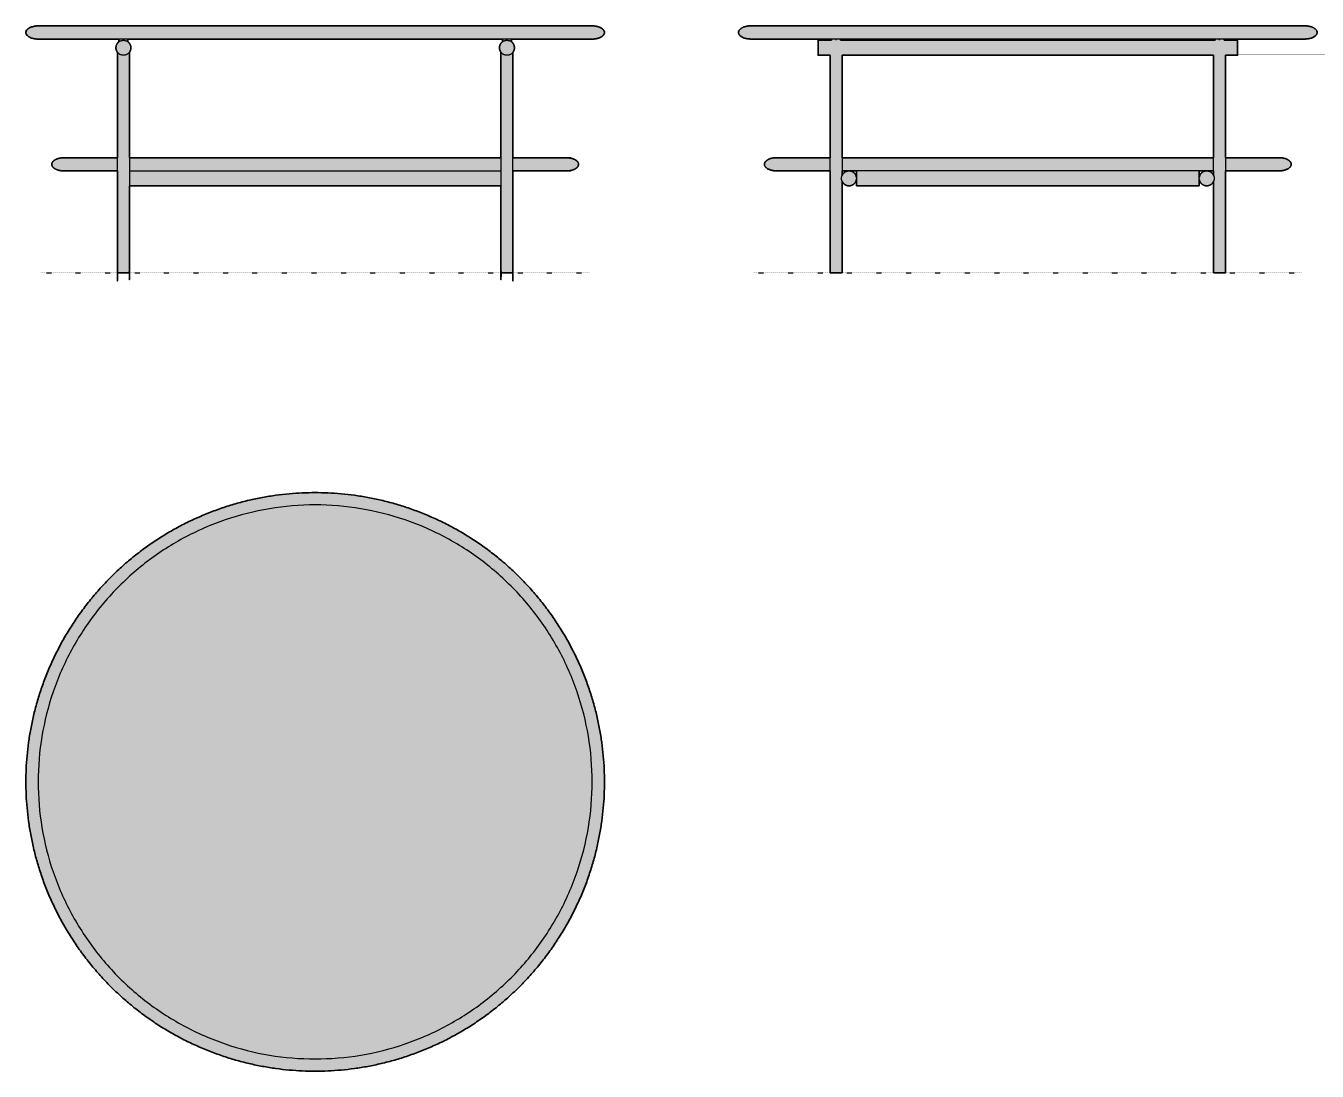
# Model space of a CAD drawing. Header units: millimetres. Extents: x -25 to 2130, y -1332 to 412.
import ezdxf

# ---------------------------------------------------------------- set-up
doc = ezdxf.new("R2010")
doc.units = ezdxf.units.MM
doc.linetypes.add('Dots', pattern=[1, 0, -1])
doc.layers.add('Blocks', color=7, linetype='Continuous')
doc.layers.add('Blocks$Fill', color=7, linetype='Continuous', true_color=0xffffff)
for name, color, linetype, lineweight, true_color in [('Blocks$Inner', 7, 'Continuous', 25, 0x007f00), ('Blocks$Outline', 7, 'Continuous', 35, 0xff3f3f), ('Groud', 7, 'Dots', 25, 0x243775)]:
    doc.layers.add(name, color=color, linetype=linetype, lineweight=lineweight, true_color=true_color)

# ---------------------------------------------------------------- blocks, each defined once
blk = doc.blocks.new('Mio Coffee Table Top')
at = {"layer": 'Blocks$Fill'}
blk.add_hatch(color=256, dxfattribs=at).paths.add_polyline_path([(114.7, -28.3), (114.8, -17.6), (115.1, -6.8), (115.7, 4.1), (116.6, 15), (117.7, 26.1), (119.1, 37.2), (120.8, 48.3), (122.7, 59.5), (124.9, 70.7), (127.4, 82), (130.2, 93.2), (133.3, 104.5), (136.7, 115.8), (140.3, 127), (144.3, 138.2), (148.6, 149.4), (153.1, 160.5), (158, 171.5), (163.1, 182.5), (168.6, 193.4), (174.3, 204.2), (180.4, 214.9), (186.7, 225.4), (193.3, 235.8), (200.3, 246.1), (207.4, 256.2), (214.9, 266.2), (222.6, 275.9), (230.6, 285.5), (238.8, 294.9), (247.3, 304.1), (256.1, 313), (265, 321.8), (274.2, 330.2), (283.6, 338.5), (293.1, 346.5), (302.9, 354.2), (312.9, 361.6), (323, 368.8), (333.2, 375.7), (343.7, 382.4), (354.2, 388.7), (364.9, 394.7), (375.7, 400.5), (386.6, 406), (397.6, 411.1), (408.6, 416), (419.7, 420.5), (430.9, 424.8), (442.1, 428.8), (453.3, 432.4), (464.6, 435.8), (475.8, 438.9), (487.1, 441.7), (498.3, 444.2), (509.6, 446.4), (520.8, 448.3), (531.9, 450), (543, 451.3), (554, 452.5), (565, 453.3), (575.9, 453.9), (586.7, 454.3), (597.4, 454.4), (608.1, 454.3), (618.9, 453.9), (629.8, 453.3), (640.8, 452.5), (651.8, 451.3), (662.9, 450), (674.1, 448.3), (685.3, 446.4), (696.5, 444.2), (707.7, 441.7), (719, 438.9), (730.3, 435.8), (741.5, 432.4), (752.7, 428.8), (764, 424.8), (775.1, 420.5), (786.2, 416), (797.3, 411.1), (808.3, 406), (819.1, 400.5), (829.9, 394.7), (840.6, 388.7), (851.2, 382.4), (861.6, 375.7), (871.9, 368.8), (882, 361.6), (891.9, 354.2), (901.7, 346.5), (911.3, 338.5), (920.7, 330.2), (929.8, 321.8), (938.8, 313), (947.5, 304.1), (956, 294.9), (964.2, 285.5), (972.2, 275.9), (979.9, 266.2), (987.4, 256.2), (994.6, 246.1), (1001.5, 235.8), (1008.1, 225.4), (1014.4, 214.9), (1020.5, 204.2), (1026.2, 193.4), (1031.7, 182.5), (1036.9, 171.5), (1041.7, 160.5), (1046.3, 149.4), (1050.5, 138.2), (1054.5, 127), (1058.2, 115.8), (1061.5, 104.5), (1064.6, 93.2), (1067.4, 82), (1069.9, 70.7), (1072.1, 59.5), (1074.1, 48.3), (1075.7, 37.2), (1077.1, 26.1), (1078.2, 15), (1079.1, 4.1), (1079.7, -6.8), (1080.1, -17.6), (1080.2, -28.3), (1080.1, -39), (1079.7, -49.9), (1079.1, -60.7), (1078.2, -71.7), (1077.1, -82.7), (1075.7, -93.8), (1074.1, -105), (1072.1, -116.2), (1069.9, -127.4), (1067.4, -138.6), (1064.6, -149.9), (1061.5, -161.2), (1058.2, -172.4), (1054.5, -183.7), (1050.5, -194.9), (1046.3, -206), (1041.7, -217.1), (1036.9, -228.2), (1031.7, -239.2), (1026.2, -250.1), (1020.5, -260.9), (1014.4, -271.5), (1008.1, -282.1), (1001.5, -292.5), (994.6, -302.8), (987.4, -312.9), (979.9, -322.8), (972.2, -332.6), (964.2, -342.2), (956, -351.6), (947.5, -360.7), (938.8, -369.7), (929.8, -378.4), (920.7, -386.9), (911.3, -395.1), (901.7, -403.1), (891.9, -410.8), (882, -418.3), (871.9, -425.5), (861.6, -432.4), (851.2, -439), (840.6, -445.4), (829.9, -451.4), (819.1, -457.2), (808.3, -462.6), (797.3, -467.8), (786.2, -472.6), (775.1, -477.2), (764, -481.5), (752.7, -485.4), (741.5, -489.1), (730.3, -492.5), (719, -495.5), (707.7, -498.3), (696.5, -500.8), (685.3, -503), (674.1, -505), (662.9, -506.6), (651.8, -508), (640.8, -509.1), (629.8, -510), (618.9, -510.6), (608.1, -511), (597.4, -511.1), (586.7, -511), (575.9, -510.6), (565, -510), (554, -509.1), (543, -508), (531.9, -506.6), (520.8, -505), (509.6, -503), (498.3, -500.8), (487.1, -498.3), (475.8, -495.5), (464.6, -492.5), (453.3, -489.1), (442.1, -485.4), (430.9, -481.5), (419.7, -477.2), (408.6, -472.6), (397.6, -467.8), (386.6, -462.6), (375.7, -457.2), (364.9, -451.4), (354.2, -445.4), (343.7, -439), (333.2, -432.4), (323, -425.5), (312.9, -418.3), (302.9, -410.8), (293.1, -403.1), (283.6, -395.1), (274.2, -386.9), (265, -378.4), (256.1, -369.7), (247.3, -360.7), (238.8, -351.6), (230.6, -342.2), (222.6, -332.6), (214.9, -322.8), (207.4, -312.9), (200.3, -302.8), (193.3, -292.5), (186.7, -282.1), (180.4, -271.5), (174.3, -260.9), (168.6, -250.1), (163.1, -239.2), (158, -228.2), (153.1, -217.1), (148.6, -206), (144.3, -194.9), (140.3, -183.7), (136.7, -172.4), (133.3, -161.2), (130.2, -149.9), (127.4, -138.6), (124.9, -127.4), (122.7, -116.2), (120.8, -105), (119.1, -93.8), (117.7, -82.7), (116.6, -71.7), (115.7, -60.7), (115.1, -49.9), (114.8, -39)], flags=0)
at = {"layer": 'Blocks$Inner'}
for points, knots in [([(114.7, -28.3), (114.7, 171.6), (256.1, 313), (397.5, 454.4), (597.4, 454.4), (797.4, 454.4), (938.8, 313), (1080.2, 171.6), (1080.2, -28.3)], [1599.722598, 1599.722598, 1599.722598, 1999.653247, 1999.653247, 2399.583896, 2399.583896, 2799.514546, 2799.514546, 3199.445195, 3199.445195, 3199.445195]), ([(1080.2, -28.3), (1080.2, -228.3), (938.8, -369.7), (797.4, -511.1), (597.4, -511.1), (397.5, -511.1), (256.1, -369.7), (114.7, -228.3), (114.7, -28.3)], [3199.445195, 3199.445195, 3199.445195, 3599.375844, 3599.375844, 3999.306494, 3999.306494, 4399.237143, 4399.237143, 4799.167793, 4799.167793, 4799.167793])]:
    blk.add_rational_spline(points, [1, 0.853553390593, 0.853553390593, 0.853553390593, 1, 0.853553390593, 0.853553390593, 0.853553390593, 1], degree=2, knots=knots, dxfattribs=at)
for points in [[(1059.7, -28.3), (1059.7, -2.9), (1055.4, 48.1), (1036.6, 122.4), (1005.8, 192.7), (963.9, 256.9), (911.9, 313.3), (851.4, 360.4), (783.9, 396.9), (711.4, 421.8), (635.8, 434.4), (559.1, 434.4), (483.4, 421.8), (410.9, 396.9), (343.4, 360.4), (282.9, 313.3), (231, 256.9), (189, 192.7), (158.2, 122.4), (139.4, 48.1), (135.2, -2.9), (135.2, -28.3)], [(135.2, -28.3), (135.2, -53.8), (139.4, -104.8), (158.2, -179.1), (189, -249.3), (231, -313.5), (282.9, -370), (343.4, -417.1), (410.9, -453.6), (483.4, -478.5), (559.1, -491.1), (635.8, -491.1), (711.4, -478.5), (783.9, -453.6), (851.4, -417.1), (911.9, -370), (963.9, -313.5), (1005.8, -249.3), (1036.6, -179.1), (1055.4, -104.8), (1059.7, -53.8), (1059.7, -28.3)]]:
    blk.add_open_spline(points, degree=3, dxfattribs=at)
at = {"layer": 'Blocks$Outline'}
for points, knots in [([(114.7, -28.3), (114.7, 171.6), (256.1, 313), (397.5, 454.4), (597.4, 454.4), (797.4, 454.4), (938.8, 313), (1080.2, 171.6), (1080.2, -28.3)], [1599.722598, 1599.722598, 1599.722598, 1999.653247, 1999.653247, 2399.583896, 2399.583896, 2799.514546, 2799.514546, 3199.445195, 3199.445195, 3199.445195]), ([(1080.2, -28.3), (1080.2, -228.3), (938.8, -369.7), (797.4, -511.1), (597.4, -511.1), (397.5, -511.1), (256.1, -369.7), (114.7, -228.3), (114.7, -28.3)], [0, 0, 0, 399.930649, 399.930649, 799.861299, 799.861299, 1199.791948, 1199.791948, 1599.722598, 1599.722598, 1599.722598])]:
    blk.add_rational_spline(points, [1, 0.853553390593, 0.853553390593, 0.853553390593, 1, 0.853553390593, 0.853553390593, 0.853553390593, 1], degree=2, knots=knots, dxfattribs=at)
blk = doc.blocks.new('Mio Coffee Table Front')
at = {"layer": 'Blocks$Fill'}
h = blk.add_hatch(color=256, dxfattribs=at)
h.paths.add_polyline_path([(785.4, 390), (920.2, 390), (920.2, 390), (921.1, 390), (922, 390), (923, 390.1), (923.9, 390.2), (924.9, 390.3), (925.8, 390.4), (926.8, 390.6), (927.7, 390.8), (928.7, 391), (929.6, 391.2), (930.5, 391.5), (931.4, 391.8), (931.9, 392), (932.3, 392.1), (932.7, 392.3), (933.1, 392.5), (933.5, 392.6), (933.9, 392.8), (934.3, 393), (934.7, 393.2), (935.1, 393.4), (935.4, 393.6), (935.8, 393.8), (936.1, 394.1), (936.5, 394.3), (936.8, 394.5), (937.1, 394.7), (937.4, 395), (937.7, 395.2), (937.9, 395.5), (938.2, 395.7), (938.4, 395.9), (938.7, 396.2), (938.9, 396.4), (939.1, 396.7), (939.3, 397), (939.4, 397.1), (939.5, 397.2), (939.5, 397.3), (939.6, 397.5), (939.7, 397.6), (939.8, 397.7), (939.9, 397.8), (939.9, 398), (940, 398.1), (940.1, 398.2), (940.1, 398.4), (940.2, 398.5), (940.2, 398.6), (940.3, 398.7), (940.3, 398.9), (940.4, 399), (940.4, 399.1), (940.5, 399.3), (940.5, 399.4), (940.5, 399.5), (940.6, 399.6), (940.6, 399.8), (940.6, 399.9), (940.6, 400), (940.7, 400.1), (940.7, 400.3), (940.7, 400.4), (940.7, 400.5), (940.7, 400.6), (940.7, 400.8), (940.7, 400.9), (940.7, 401), (940.7, 401.1), (940.7, 401.2), (940.7, 401.4), (940.7, 401.5), (940.7, 401.6), (940.7, 401.7), (940.7, 401.9), (940.6, 402), (940.6, 402.1), (940.6, 402.2), (940.6, 402.4), (940.5, 402.5), (940.5, 402.6), (940.5, 402.7), (940.4, 402.9), (940.4, 403), (940.3, 403.1), (940.3, 403.3), (940.2, 403.4), (940.2, 403.5), (940.1, 403.6), (940.1, 403.8), (940, 403.9), (939.9, 404), (939.9, 404.2), (939.8, 404.3), (939.7, 404.4), (939.6, 404.5), (939.5, 404.7), (939.5, 404.8), (939.4, 404.9), (939.3, 405), (939.1, 405.3), (938.9, 405.6), (938.7, 405.8), (938.4, 406.1), (938.2, 406.3), (937.9, 406.5), (937.7, 406.8), (937.4, 407), (937.1, 407.3), (936.8, 407.5), (936.5, 407.7), (936.1, 407.9), (935.8, 408.2), (935.4, 408.4), (935.1, 408.6), (934.7, 408.8), (934.3, 409), (933.9, 409.2), (933.5, 409.4), (933.1, 409.5), (932.7, 409.7), (932.3, 409.9), (931.9, 410.1), (931.4, 410.2), (930.5, 410.5), (929.6, 410.8), (928.7, 411), (927.7, 411.2), (926.8, 411.4), (925.8, 411.6), (924.9, 411.7), (923.9, 411.8), (923, 411.9), (922, 412), (921.1, 412), (920.2, 412), (920.2, 412), (458.3, 412), (458, 412), (351.4, 412), (349.5, 412), (-4.3, 412), (-4.3, 412), (-5.2, 412), (-6.1, 412), (-7.1, 411.9), (-8, 411.8), (-9, 411.7), (-9.9, 411.6), (-10.9, 411.4), (-11.8, 411.2), (-12.8, 411), (-13.7, 410.8), (-14.6, 410.5), (-15.5, 410.2), (-15.9, 410.1), (-16.4, 409.9), (-16.8, 409.7), (-17.2, 409.5), (-17.6, 409.4), (-18, 409.2), (-18.4, 409), (-18.8, 408.8), (-19.2, 408.6), (-19.5, 408.4), (-19.9, 408.2), (-20.2, 407.9), (-20.5, 407.7), (-20.9, 407.5), (-21.2, 407.3), (-21.5, 407), (-21.7, 406.8), (-22, 406.5), (-22.3, 406.3), (-22.5, 406.1), (-22.7, 405.8), (-23, 405.6), (-23.2, 405.3), (-23.4, 405), (-23.5, 404.9), (-23.5, 404.8), (-23.6, 404.7), (-23.7, 404.5), (-23.8, 404.4), (-23.9, 404.3), (-23.9, 404.2), (-24, 404), (-24.1, 403.9), (-24.1, 403.8), (-24.2, 403.6), (-24.3, 403.5), (-24.3, 403.4), (-24.4, 403.3), (-24.4, 403.1), (-24.5, 403), (-24.5, 402.9), (-24.5, 402.7), (-24.6, 402.6), (-24.6, 402.5), (-24.6, 402.4), (-24.7, 402.2), (-24.7, 402.1), (-24.7, 402), (-24.7, 401.9), (-24.8, 401.7), (-24.8, 401.6), (-24.8, 401.5), (-24.8, 401.4), (-24.8, 401.2), (-24.8, 401.1), (-24.8, 401), (-24.8, 400.9), (-24.8, 400.8), (-24.8, 400.6), (-24.8, 400.5), (-24.8, 400.4), (-24.8, 400.3), (-24.7, 400.1), (-24.7, 400), (-24.7, 399.9), (-24.7, 399.8), (-24.6, 399.6), (-24.6, 399.5), (-24.6, 399.4), (-24.5, 399.3), (-24.5, 399.1), (-24.5, 399), (-24.4, 398.9), (-24.4, 398.7), (-24.3, 398.6), (-24.3, 398.5), (-24.2, 398.4), (-24.1, 398.2), (-24.1, 398.1), (-24, 398), (-23.9, 397.8), (-23.9, 397.7), (-23.8, 397.6), (-23.7, 397.5), (-23.6, 397.3), (-23.5, 397.2), (-23.5, 397.1), (-23.4, 397), (-23.2, 396.7), (-23, 396.4), (-22.7, 396.2), (-22.5, 395.9), (-22.3, 395.7), (-22, 395.5), (-21.7, 395.2), (-21.5, 395), (-21.2, 394.7), (-20.9, 394.5), (-20.5, 394.3), (-20.2, 394.1), (-19.9, 393.8), (-19.5, 393.6), (-19.2, 393.4), (-18.8, 393.2), (-18.4, 393), (-18, 392.8), (-17.6, 392.6), (-17.2, 392.5), (-16.8, 392.3), (-16.4, 392.1), (-15.9, 392), (-15.5, 391.8), (-14.6, 391.5), (-13.7, 391.2), (-12.8, 391), (-11.8, 390.8), (-10.9, 390.6), (-9.9, 390.4), (-9, 390.3), (-8, 390.2), (-7.1, 390.1), (-6.1, 390), (-5.2, 390), (-4.3, 390), (-4.3, 390), (130.5, 390), (130.5, 388), (108, 388), (108, 375.5), (108, 366.7), (108, 363.9), (108, 363.2), (108, 363.1), (108, 363), (108, 363), (108, 363), (108, 363), (108, 363), (128, 363), (128, 192), (38.9, 192), (38.9, 192), (38, 192), (37.1, 192), (36.1, 191.9), (35.2, 191.8), (34.2, 191.7), (33.3, 191.6), (32.3, 191.4), (31.4, 191.2), (30.4, 191), (29.5, 190.8), (28.6, 190.5), (27.7, 190.2), (27.3, 190.1), (26.8, 189.9), (26.4, 189.7), (26, 189.5), (25.6, 189.4), (25.2, 189.2), (24.8, 189), (24.4, 188.8), (24, 188.6), (23.7, 188.4), (23.3, 188.2), (23, 187.9), (22.7, 187.7), (22.4, 187.5), (22, 187.3), (21.8, 187), (21.5, 186.8), (21.2, 186.5), (20.9, 186.3), (20.7, 186.1), (20.5, 185.8), (20.2, 185.6), (20, 185.3), (19.8, 185), (19.8, 184.9), (19.7, 184.8), (19.6, 184.7), (19.5, 184.5), (19.4, 184.4), (19.3, 184.3), (19.3, 184.2), (19.2, 184), (19.1, 183.9), (19.1, 183.8), (19, 183.6), (19, 183.5), (18.9, 183.4), (18.8, 183.3), (18.8, 183.1), (18.8, 183), (18.7, 182.9), (18.7, 182.7), (18.6, 182.6), (18.6, 182.5), (18.6, 182.4), (18.5, 182.2), (18.5, 182.1), (18.5, 182), (18.5, 181.9), (18.5, 181.7), (18.4, 181.6), (18.4, 181.5), (18.4, 181.4), (18.4, 181.2), (18.4, 181.1), (18.4, 181), (18.4, 180.9), (18.4, 180.8), (18.4, 180.6), (18.4, 180.5), (18.4, 180.4), (18.5, 180.3), (18.5, 180.1), (18.5, 180), (18.5, 179.9), (18.5, 179.8), (18.6, 179.6), (18.6, 179.5), (18.6, 179.4), (18.7, 179.3), (18.7, 179.1), (18.8, 179), (18.8, 178.9), (18.8, 178.7), (18.9, 178.6), (19, 178.5), (19, 178.4), (19.1, 178.2), (19.1, 178.1), (19.2, 178), (19.3, 177.8), (19.3, 177.7), (19.4, 177.6), (19.5, 177.5), (19.6, 177.3), (19.7, 177.2), (19.8, 177.1), (19.8, 177), (20, 176.7), (20.2, 176.4), (20.5, 176.2), (20.7, 175.9), (20.9, 175.7), (21.2, 175.5), (21.5, 175.2), (21.8, 175), (22, 174.7), (22.4, 174.5), (22.7, 174.3), (23, 174.1), (23.3, 173.8), (23.7, 173.6), (24, 173.4), (24.4, 173.2), (24.8, 173), (25.2, 172.8), (25.6, 172.6), (26, 172.5), (26.4, 172.3), (26.8, 172.1), (27.3, 172), (27.7, 171.8), (28.6, 171.5), (29.5, 171.2), (30.4, 171), (31.4, 170.8), (32.3, 170.6), (33.3, 170.4), (34.2, 170.3), (35.2, 170.2), (36.1, 170.1), (37.1, 170), (38, 170), (38.9, 170), (38.9, 170), (128, 170), (128, 0), (128, 0), (128, 0), (128, 0), (128, 0), (128, 0), (128.1, 0), (128.7, 0), (130.9, 0), (138, 0), (145, 0), (147.3, 0), (147.8, 0), (147.9, 0), (147.9, 0), (148, 0), (148, 0), (148, 0), (148, 0), (148, 152.7), (148, 152.5), (148.1, 152.3), (148.2, 152.1), (148.3, 151.9), (148.4, 151.7), (148.6, 151.5), (148.7, 151.3), (148.8, 151.1), (148.9, 150.9), (149, 150.7), (149.2, 150.5), (149.3, 150.3), (149.5, 150.1), (149.6, 149.9), (149.7, 149.7), (149.9, 149.5), (150.1, 149.3), (150.2, 149.1), (150.4, 149), (150.5, 148.8), (150.7, 148.6), (150.9, 148.5), (151.1, 148.3), (151.2, 148.1), (151.4, 148), (151.6, 147.8), (151.8, 147.7), (152, 147.5), (152.2, 147.4), (152.4, 147.2), (152.6, 147.1), (152.7, 147), (152.9, 146.9), (153.2, 146.7), (153.4, 146.6), (153.6, 146.5), (153.8, 146.4), (154, 146.3), (154.2, 146.2), (154.4, 146.1), (154.6, 146), (154.8, 145.9), (155, 145.8), (155.3, 145.7), (155.5, 145.7), (155.7, 145.6), (155.9, 145.5), (156.1, 145.5), (156.3, 145.4), (156.5, 145.4), (156.8, 145.3), (157, 145.3), (157.2, 145.2), (157.4, 145.2), (157.8, 145.1), (158.3, 145.1), (158.7, 145), (159.1, 145), (159.5, 145), (159.8, 145), (160, 145), (160.3, 145), (160.6, 145), (160.8, 145.1), (161.1, 145.1), (161.4, 145.1), (161.6, 145.2), (161.9, 145.2), (162.2, 145.3), (162.5, 145.4), (162.7, 145.4), (163, 145.5), (163.3, 145.6), (163.5, 145.7), (163.8, 145.8), (164.1, 145.9), (164.4, 146), (164.6, 146.1), (164.9, 146.2), (165.2, 146.3), (165.4, 146.5), (165.7, 146.6), (165.9, 146.8), (166.2, 146.9), (166.4, 147.1), (166.7, 147.3), (166.9, 147.4), (167.2, 147.6), (167.4, 147.8), (167.6, 148), (167.9, 148.2), (168.1, 148.4), (168.3, 148.6), (168.5, 148.8), (168.7, 149.1), (168.9, 149.3), (169.1, 149.5), (169.3, 149.8), (169.5, 150), (169.7, 150.2), (169.9, 150.5), (170, 150.7), (170.2, 151), (170.3, 151.2), (170.5, 151.5), (170.6, 151.8), (170.7, 152), (170.9, 152.3), (171, 152.6), (171.1, 152.8), (171.2, 153.1), (171.3, 153.4), (171.4, 153.6), (171.5, 153.9), (171.6, 154.2), (171.6, 154.5), (171.7, 154.7), (171.8, 155), (171.8, 155.3), (171.9, 155.5), (171.9, 155.8), (171.9, 156.1), (172, 156.4), (172, 145), (177, 145), (177, 145), (177, 145), (177, 145), (177, 145), (177, 145), (177, 145), (177.2, 145), (177.9, 145), (180.6, 145), (458, 145), (735.3, 145), (738, 145), (738.7, 145), (738.9, 145), (738.9, 145), (739, 145), (739, 145), (739, 145), (739, 145), (739, 145), (744, 145), (744, 156.4), (744, 156.4), (744, 156.1), (744, 155.8), (744.1, 155.5), (744.1, 155.3), (744.2, 155), (744.2, 154.7), (744.3, 154.5), (744.4, 154.2), (744.4, 153.9), (744.5, 153.6), (744.6, 153.4), (744.7, 153.1), (744.8, 152.8), (744.9, 152.6), (745, 152.3), (745.2, 152), (745.3, 151.8), (745.4, 151.5), (745.6, 151.2), (745.7, 151), (745.9, 150.7), (746.1, 150.5), (746.2, 150.2), (746.4, 150), (746.6, 149.8), (746.8, 149.5), (747, 149.3), (747.2, 149.1), (747.4, 148.8), (747.6, 148.6), (747.8, 148.4), (748, 148.2), (748.3, 148), (748.5, 147.8), (748.7, 147.6), (749, 147.4), (749.2, 147.3), (749.5, 147.1), (749.7, 146.9), (750, 146.8), (750.2, 146.6), (750.5, 146.5), (750.8, 146.3), (751, 146.2), (751.3, 146.1), (751.6, 146), (751.8, 145.9), (752.1, 145.8), (752.4, 145.7), (752.6, 145.6), (752.9, 145.5), (753.2, 145.4), (753.5, 145.4), (753.7, 145.3), (754, 145.2), (754.3, 145.2), (754.5, 145.1), (754.8, 145.1), (755.1, 145.1), (755.4, 145), (755.6, 145), (755.9, 145), (756.1, 145), (756.4, 145), (756.8, 145), (757.2, 145), (757.7, 145.1), (758.1, 145.1), (758.5, 145.2), (758.7, 145.2), (758.9, 145.3), (759.2, 145.3), (759.4, 145.4), (759.6, 145.4), (759.8, 145.5), (760, 145.5), (760.2, 145.6), (760.4, 145.7), (760.7, 145.7), (760.9, 145.8), (761.1, 145.9), (761.3, 146), (761.5, 146.1), (761.7, 146.2), (761.9, 146.3), (762.1, 146.4), (762.4, 146.5), (762.6, 146.6), (762.8, 146.7), (763, 146.9), (763.2, 147), (763.4, 147.1), (763.6, 147.2), (763.8, 147.4), (763.9, 147.5), (764.1, 147.7), (764.3, 147.8), (764.5, 148), (764.7, 148.1), (764.9, 148.3), (765, 148.5), (765.2, 148.6), (765.4, 148.8), (765.5, 149), (765.7, 149.1), (765.9, 149.3), (766, 149.5), (766.2, 149.7), (766.3, 149.9), (766.5, 150.1), (766.6, 150.3), (766.7, 150.5), (766.9, 150.7), (767, 150.9), (767.1, 151.1), (767.2, 151.3), (767.4, 151.5), (767.5, 151.7), (767.6, 151.9), (767.7, 152.1), (767.8, 152.3), (767.9, 152.5), (768, 152.7), (768, 0), (768, 0), (768, 0), (768, 0), (768, 0), (768, 0), (768.1, 0), (768.7, 0), (770.9, 0), (778, 0), (785, 0), (787.3, 0), (787.8, 0), (787.9, 0), (787.9, 0), (788, 0), (788, 0), (788, 0), (788, 0), (788, 170), (877, 170), (877, 170), (877.9, 170), (878.8, 170), (879.8, 170.1), (880.7, 170.2), (881.7, 170.3), (882.6, 170.4), (883.6, 170.6), (884.5, 170.8), (885.5, 171), (886.4, 171.2), (887.3, 171.5), (888.2, 171.8), (888.6, 172), (889.1, 172.1), (889.5, 172.3), (889.9, 172.5), (890.3, 172.6), (890.7, 172.8), (891.1, 173), (891.5, 173.2), (891.9, 173.4), (892.2, 173.6), (892.6, 173.8), (892.9, 174.1), (893.2, 174.3), (893.6, 174.5), (893.9, 174.7), (894.2, 175), (894.4, 175.2), (894.7, 175.5), (895, 175.7), (895.2, 175.9), (895.4, 176.2), (895.7, 176.4), (895.9, 176.7), (896.1, 177), (896.2, 177.1), (896.2, 177.2), (896.3, 177.3), (896.4, 177.5), (896.5, 177.6), (896.6, 177.7), (896.6, 177.8), (896.7, 178), (896.8, 178.1), (896.8, 178.2), (896.9, 178.4), (897, 178.5), (897, 178.6), (897.1, 178.7), (897.1, 178.9), (897.2, 179), (897.2, 179.1), (897.2, 179.3), (897.3, 179.4), (897.3, 179.5), (897.3, 179.6), (897.4, 179.8), (897.4, 179.9), (897.4, 180), (897.4, 180.1), (897.5, 180.3), (897.5, 180.4), (897.5, 180.5), (897.5, 180.6), (897.5, 180.8), (897.5, 180.9), (897.5, 181), (897.5, 181.1), (897.5, 181.2), (897.5, 181.4), (897.5, 181.5), (897.5, 181.6), (897.5, 181.7), (897.4, 181.9), (897.4, 182), (897.4, 182.1), (897.4, 182.2), (897.3, 182.4), (897.3, 182.5), (897.3, 182.6), (897.2, 182.7), (897.2, 182.9), (897.2, 183), (897.1, 183.1), (897.1, 183.3), (897, 183.4), (897, 183.5), (896.9, 183.6), (896.8, 183.8), (896.8, 183.9), (896.7, 184), (896.6, 184.2), (896.6, 184.3), (896.5, 184.4), (896.4, 184.5), (896.3, 184.7), (896.2, 184.8), (896.2, 184.9), (896.1, 185), (895.9, 185.3), (895.7, 185.6), (895.4, 185.8), (895.2, 186.1), (895, 186.3), (894.7, 186.5), (894.4, 186.8), (894.2, 187), (893.9, 187.3), (893.6, 187.5), (893.2, 187.7), (892.9, 187.9), (892.6, 188.2), (892.2, 188.4), (891.9, 188.6), (891.5, 188.8), (891.1, 189), (890.7, 189.2), (890.3, 189.4), (889.9, 189.5), (889.5, 189.7), (889.1, 189.9), (888.6, 190.1), (888.2, 190.2), (887.3, 190.5), (886.4, 190.8), (885.5, 191), (884.5, 191.2), (883.6, 191.4), (882.6, 191.6), (881.7, 191.7), (880.7, 191.8), (879.8, 191.9), (878.8, 192), (877.9, 192), (877, 192), (877, 192), (788, 192), (788, 363), (808, 363), (808, 363), (808, 363), (808, 363), (808, 363), (808, 363.1), (808, 363.2), (808, 363.9), (808, 366.7), (808, 375.5), (808, 388), (785.4, 388)], flags=0)
h.paths.add_polyline_path([(768, 162.3), (767.9, 162.5), (767.8, 162.7), (767.7, 162.9), (767.6, 163.1), (767.5, 163.3), (767.4, 163.5), (767.2, 163.7), (767.1, 163.9), (767, 164.1), (766.9, 164.3), (766.7, 164.5), (766.6, 164.7), (766.5, 164.9), (766.3, 165.1), (766.2, 165.3), (766, 165.5), (765.9, 165.6), (765.7, 165.8), (765.6, 166), (765.4, 166.2), (765.2, 166.3), (765.1, 166.5), (764.9, 166.7), (764.7, 166.8), (764.5, 167), (764.4, 167.1), (764.2, 167.3), (764, 167.4), (763.8, 167.6), (763.6, 167.7), (763.4, 167.8), (763.2, 168), (763, 168.1), (762.8, 168.2), (762.6, 168.3), (762.4, 168.5), (762.2, 168.6), (762, 168.7), (761.8, 168.8), (761.6, 168.9), (761.4, 169), (761.2, 169.1), (761, 169.1), (760.7, 169.2), (760.5, 169.3), (760.3, 169.4), (760.1, 169.4), (759.9, 169.5), (759.7, 169.6), (759.5, 169.6), (759.3, 169.7), (759, 169.7), (758.6, 169.8), (758.2, 169.9), (757.8, 169.9), (757.3, 170), (756.9, 170), (756.5, 170), (766.2, 170), (768, 170)], flags=0)
h.paths.add_polyline_path([(145.4, 390), (349.5, 390), (351.4, 390), (458, 390), (770.5, 390), (770.5, 388), (145.4, 388)], flags=0)
h.paths.add_polyline_path([(148, 162.3), (148, 170), (149.7, 170), (159.4, 170), (159, 170), (158.6, 170), (158.1, 169.9), (157.7, 169.9), (157.3, 169.8), (156.9, 169.7), (156.7, 169.7), (156.4, 169.6), (156.2, 169.6), (156, 169.5), (155.8, 169.4), (155.6, 169.4), (155.4, 169.3), (155.2, 169.2), (155, 169.1), (154.7, 169.1), (154.5, 169), (154.3, 168.9), (154.1, 168.8), (153.9, 168.7), (153.7, 168.6), (153.5, 168.5), (153.3, 168.3), (153.1, 168.2), (152.9, 168.1), (152.7, 168), (152.5, 167.8), (152.3, 167.7), (152.1, 167.6), (151.9, 167.4), (151.7, 167.3), (151.6, 167.1), (151.4, 167), (151.2, 166.8), (151, 166.7), (150.8, 166.5), (150.7, 166.3), (150.5, 166.2), (150.3, 166), (150.2, 165.8), (150, 165.6), (149.9, 165.5), (149.7, 165.3), (149.6, 165.1), (149.4, 164.9), (149.3, 164.7), (149.2, 164.5), (149, 164.3), (148.9, 164.1), (148.8, 163.9), (148.7, 163.7), (148.6, 163.5), (148.4, 163.3), (148.3, 163.1), (148.2, 162.9), (148.1, 162.7), (148, 162.5)], flags=0)
h.paths.add_polyline_path([(148, 192), (148, 363), (768, 363), (768, 192), (556.3, 192), (458, 192), (457.6, 192)], flags=0)
h.paths.add_polyline_path([(172, 158.6), (171.9, 159.1), (171.9, 159.3), (171.8, 159.5), (171.8, 159.8), (171.8, 160), (171.7, 160.3), (171.6, 160.5), (171.6, 160.8), (171.5, 161), (171.4, 161.3), (171.3, 161.6), (171.2, 161.8), (171.1, 162.1), (171, 162.3), (170.9, 162.6), (170.8, 162.8), (170.7, 163.1), (170.6, 163.3), (170.4, 163.6), (170.3, 163.8), (170.2, 164.1), (170, 164.3), (169.8, 164.5), (169.7, 164.8), (169.5, 165), (169.3, 165.2), (169.2, 165.4), (169, 165.7), (168.8, 165.9), (168.6, 166.1), (168.4, 166.3), (168.2, 166.5), (168, 166.7), (167.8, 166.9), (167.6, 167.1), (167.4, 167.2), (167.1, 167.4), (166.9, 167.6), (166.7, 167.7), (166.4, 167.9), (166.2, 168.1), (166, 168.2), (165.7, 168.3), (165.5, 168.5), (165.2, 168.6), (165, 168.7), (164.7, 168.9), (164.5, 169), (164.2, 169.1), (164, 169.2), (163.7, 169.3), (163.5, 169.4), (163.2, 169.4), (162.9, 169.5), (162.7, 169.6), (162.4, 169.7), (162.2, 169.7), (161.9, 169.8), (161.7, 169.8), (161.4, 169.9), (161.2, 169.9), (160.9, 169.9), (160.6, 169.9), (160.4, 170), (160.1, 170), (159.9, 170), (159.7, 170), (172, 170)], flags=0)
h.paths.add_polyline_path([(744, 170), (756.3, 170), (756, 170), (755.7, 170), (755.5, 170), (755.2, 169.9), (754.9, 169.9), (754.7, 169.9), (754.4, 169.8), (754.1, 169.8), (753.9, 169.7), (753.6, 169.7), (753.3, 169.6), (753.1, 169.5), (752.8, 169.5), (752.5, 169.4), (752.3, 169.3), (752, 169.2), (751.7, 169.1), (751.4, 169), (751.2, 168.9), (750.9, 168.7), (750.7, 168.6), (750.4, 168.5), (750.1, 168.3), (749.9, 168.2), (749.6, 168), (749.4, 167.8), (749.1, 167.7), (748.9, 167.5), (748.7, 167.3), (748.4, 167.1), (748.2, 166.9), (748, 166.7), (747.8, 166.5), (747.5, 166.3), (747.3, 166.1), (747.1, 165.9), (746.9, 165.7), (746.7, 165.4), (746.6, 165.2), (746.4, 165), (746.2, 164.7), (746, 164.5), (745.9, 164.2), (745.7, 164), (745.6, 163.7), (745.4, 163.5), (745.3, 163.2), (745.1, 162.9), (745, 162.7), (744.9, 162.4), (744.8, 162.1), (744.7, 161.9), (744.6, 161.6), (744.5, 161.3), (744.4, 161.1), (744.3, 160.8), (744.3, 160.5), (744.2, 160.3), (744.2, 160), (744.1, 159.7), (744.1, 159.4), (744, 159.2), (744, 158.9), (744, 158.6)], flags=0)
at = {"layer": 'Blocks$Inner'}
for points in [[(108, 388), (130.5, 388), (130.5, 390)], [(145.4, 390), (145.4, 388), (770.5, 388), (770.5, 390)], [(785.4, 390), (785.4, 388), (808, 388)], [(128, 0), (128, 363), (108, 363)], [(768, 162.3), (768, 363), (148, 363), (148, 162.3)], [(808, 363), (788, 363), (788, 0)], [(172, 156.4), (172, 145), (177, 145)], [(739, 145), (744, 145), (744, 156.4)], [(768, 0), (768, 152.7)], [(180.6, 145), (458, 145), (735.3, 145)]]:
    blk.add_lwpolyline(points, dxfattribs=at)
for points, weights, knots in [([(-4.3, 390), (-24.8, 390), (-24.8, 401), (-24.8, 405.6), (-18.8, 408.8), (-12.8, 412), (-4.3, 412)], [1.00001828965, 0.707097636646, 1, 0.853534946446, 0.853553392916, 0.853571835893, 1.00001828965], [118.928887, 118.928887, 118.928887, 150.449508, 150.449508, 161.826672, 161.826672, 177.14333, 177.14333, 177.14333]), ([(920.2, 412), (928.7, 412), (934.7, 408.8), (940.7, 405.6), (940.7, 401), (940.7, 390), (920.2, 390)], [1.00001828965, 0.853571835893, 0.853553392916, 0.853534946446, 1, 0.707097636646, 1.00001828965], [59.714443, 59.714443, 59.714443, 75.031101, 75.031101, 86.408265, 86.408265, 117.928887, 117.928887, 117.928887]), ([(38.9, 170), (18.4, 170), (18.4, 181), (18.4, 185.6), (24.4, 188.8), (30.4, 192), (38.9, 192)], [1.00001657986, 0.707098491492, 1, 0.853536670676, 0.853553392502, 0.853570111457, 1.00001657986], [0.5, 0.5, 0.5, 32.020376, 32.020376, 43.397346, 43.397346, 58.714089, 58.714089, 58.714089]), ([(877, 192), (885.5, 192), (891.5, 188.8), (897.5, 185.6), (897.5, 181), (897.5, 170), (877, 170)], [1.00001657986, 0.853570111457, 0.853553392502, 0.853536670676, 1, 0.707098491492, 1.00001657986], [-0.5, -0.5, -0.5, 14.816743, 14.816743, 26.193713, 26.193713, 57.714089, 57.714089, 57.714089]), ([(147, 157.5), (147, 170), (159.5, 170), (172, 170), (172, 157.5)], [1, 0.707106781187, 1, 0.707106781187, 1], [0, 0, 0, 19.634954, 19.634954, 39.269908, 39.269908, 39.269908]), ([(172, 157.5), (172, 145), (159.5, 145), (147, 145), (147, 157.5)], [1, 0.707106781187, 1, 0.707106781187, 1], [39.269908, 39.269908, 39.269908, 58.904862, 58.904862, 78.539816, 78.539816, 78.539816]), ([(743.9, 157.5), (743.9, 170), (756.4, 170), (768.9, 170), (768.9, 157.5)], [1, 0.707106781187, 1, 0.707106781187, 1], [39.269908, 39.269908, 39.269908, 58.904862, 58.904862, 78.539816, 78.539816, 78.539816]), ([(768.9, 157.5), (768.9, 145), (756.4, 145), (743.9, 145), (743.9, 157.5)], [1, 0.707106781187, 1, 0.707106781187, 1], [78.539816, 78.539816, 78.539816, 98.17477, 98.17477, 117.809725, 117.809725, 117.809725])]:
    blk.add_rational_spline(points, weights, degree=2, knots=knots, dxfattribs=at)
for points, knots in [([(-4.3, 412), (-4.3, 412), (-2.7, 412), (7.8, 412), (32.7, 412), (69.2, 412), (116.3, 412), (172.7, 412), (236.9, 412), (297.1, 412), (335.4, 412), (349.5, 412)], [177.1433299, 177.1433299, 177.1433299, 177.1433299, 177.1696457, 177.2222772, 177.2749088, 177.3275404, 177.380172, 177.4328036, 177.4854351, 177.5380667, 177.567936, 177.567936, 177.567936, 177.567936]), ([(351.4, 412), (361.5, 412), (396.6, 412), (432.5, 412), (458, 412)], [59.14038946, 59.14038946, 59.14038946, 59.14038946, 59.16181171, 59.21444329, 59.21444329, 59.21444329, 59.21444329]), ([(458.3, 412), (483.7, 412), (534.5, 412), (608.7, 412), (679, 412), (743.2, 412), (799.6, 412), (846.7, 412), (883.2, 412), (908.1, 412), (918.6, 412), (920.2, 412), (920.2, 412)], [59.2146934, 59.2146934, 59.2146934, 59.2146934, 59.2670749, 59.3197064, 59.372338, 59.4249696, 59.4776012, 59.5302328, 59.5828643, 59.6354959, 59.6881275, 59.7144433, 59.7144433, 59.7144433, 59.7144433]), ([(349.5, 390), (335.5, 390), (297.1, 390), (236.9, 390), (172.7, 390), (116.3, 390), (69.2, 390), (32.7, 390), (7.8, 390), (-2.7, 390), (-4.3, 390), (-4.3, 390)], [118.5042566, 118.5042566, 118.5042566, 118.5042566, 118.5341497, 118.5867813, 118.6394129, 118.6920445, 118.7446761, 118.7973076, 118.8499392, 118.9025708, 118.9288866, 118.9288866, 118.9288866, 118.9288866]), ([(458, 390), (432.5, 390), (396.6, 390), (361.5, 390), (351.4, 390)], [118.42888658, 118.42888658, 118.42888658, 118.42888658, 118.48151816, 118.50292698, 118.50292698, 118.50292698, 118.50292698]), ([(920.2, 390), (920.2, 390), (918.6, 390), (908.1, 390), (883.2, 390), (846.7, 390), (799.6, 390), (743.2, 390), (679, 390), (608.7, 390), (534.4, 390), (483.4, 390), (458, 390)], [117.9288866, 117.9288866, 117.9288866, 117.9288866, 117.9552024, 118.0078339, 118.0604655, 118.1130971, 118.1657287, 118.2183603, 118.2709918, 118.3236234, 118.376255, 118.4288866, 118.4288866, 118.4288866, 118.4288866]), ([(38.9, 192), (38.9, 192), (40.4, 192), (49.9, 192), (72.5, 192), (100.2, 192), (120.6, 192), (128, 192)], [58.714089, 58.714089, 58.714089, 58.714089, 58.7404048, 58.7930363, 58.8456679, 58.8982995, 58.9254465, 58.9254465, 58.9254465, 58.9254465]), ([(148, 192), (148.5, 192), (164.7, 192), (199.4, 192), (257.6, 192), (321.3, 192), (388.6, 192), (434.6, 192), (457.6, 192)], [-0.2650808, -0.2650808, -0.2650808, -0.2650808, -0.2631579, -0.2105263, -0.1578947, -0.1052632, -0.0526316, -0.0002501, -0.0002501, -0.0002501, -0.0002501]), ([(458, 192), (481.1, 192), (514.1, 192), (546.6, 192), (556.3, 192)], [0, 0, 0, 0, 0.05263158, 0.07541384, 0.07541384, 0.07541384, 0.07541384]), ([(556.3, 192), (569, 192), (603.8, 192), (658.3, 192), (716.5, 192), (751.2, 192), (767.4, 192), (768, 192)], [0.0754138, 0.0754138, 0.0754138, 0.0754138, 0.1052632, 0.1578947, 0.2105263, 0.2631579, 0.2650814, 0.2650814, 0.2650814, 0.2650814]), ([(788, 192), (795.3, 192), (815.7, 192), (843.4, 192), (866, 192), (875.6, 192), (877, 192), (877, 192)], [-0.7113569, -0.7113569, -0.7113569, -0.7113569, -0.6842105, -0.6315789, -0.5789474, -0.5263158, -0.5, -0.5, -0.5, -0.5]), ([(128, 170), (120.6, 170), (100.2, 170), (72.5, 170), (49.9, 170), (40.4, 170), (38.9, 170), (38.9, 170)], [0.2886425, 0.2886425, 0.2886425, 0.2886425, 0.3157895, 0.3684211, 0.4210526, 0.4736842, 0.5, 0.5, 0.5, 0.5]), ([(159.5, 170), (156.2, 170), (152.3, 170), (148.5, 170), (148, 170)], [0.2523359, 0.2523359, 0.2523359, 0.2523359, 0.26315789, 0.26508094, 0.26508094, 0.26508094, 0.26508094]), ([(458, 170), (434.9, 170), (388.7, 170), (321.3, 170), (257.6, 170), (203.4, 170), (172.4, 170), (159.5, 170)], [1, 1, 1, 1, 1.0526316, 1.1052632, 1.1578947, 1.2105263, 1.2522971, 1.2522971, 1.2522971, 1.2522971]), ([(554.6, 170), (545.4, 170), (513.5, 170), (481.1, 170), (458, 170)], [0.9259576, 0.9259576, 0.9259576, 0.9259576, 0.94736842, 1, 1, 1, 1]), ([(756.4, 170), (743.5, 170), (712.5, 170), (658.3, 170), (603.8, 170), (569, 170), (556.3, 170)], [0.7477028, 0.7477028, 0.7477028, 0.7477028, 0.7894737, 0.8421053, 0.8947368, 0.9245802, 0.9245802, 0.9245802, 0.9245802]), ([(768, 170), (767.4, 170), (763.6, 170), (759.8, 170), (756.4, 170)], [0.73491857, 0.73491857, 0.73491857, 0.73491857, 0.73684211, 0.74766368, 0.74766368, 0.74766368, 0.74766368]), ([(877, 170), (877, 170), (875.6, 170), (866, 170), (843.4, 170), (815.7, 170), (795.3, 170), (788, 170)], [57.714089, 57.714089, 57.714089, 57.714089, 57.7404048, 57.7930363, 57.8456679, 57.8982995, 57.925446, 57.925446, 57.925446, 57.925446])]:
    blk.add_open_spline(points, degree=3, knots=knots, dxfattribs=at)
for points, degree in [([(349.5, 412), (350.1, 412), (350.8, 412), (351.4, 412)], 3), ([(458, 412), (458.1, 412), (458.2, 412), (458.3, 412)], 3), ([(138, 388), (138, 390)], 1), ([(351.4, 390), (350.8, 390), (350.2, 390), (349.5, 390)], 3), ([(778, 388), (778, 390)], 1), ([(457.6, 192), (457.7, 192), (457.8, 192), (458, 192)], 3), ([(148, 152.7), (148, 0)], 1), ([(172, 170), (172, 158.6)], 1), ([(556.3, 170), (555.7, 170), (555.1, 170), (554.6, 170)], 3), ([(744, 170), (744, 158.6)], 1)]:
    blk.add_open_spline(points, degree=degree, dxfattribs=at)
for points, weights in [([(108, 375.5), (108, 388), (108, 388)], [1, 0.707106781187, 1]), ([(808, 388), (808, 388), (808, 375.5)], [1, 0.707106781187, 1]), ([(108, 363), (108, 363), (108, 375.5)], [1, 0.707106781187, 1]), ([(808, 375.5), (808, 363), (808, 363)], [1, 0.707106781187, 1]), ([(177, 145), (177, 145), (180.6, 145)], [1, 0.898467970656, 1]), ([(735.3, 145), (739, 145), (739, 145)], [1, 0.898467970656, 1]), ([(138, 0), (128, 0), (128, 0)], [1, 0.707106781187, 1]), ([(148, 0), (148, 0), (138, 0)], [1, 0.707106781187, 1]), ([(778, 0), (768, 0), (768, 0)], [1, 0.707106781187, 1]), ([(788, 0), (788, 0), (778, 0)], [1, 0.707106781187, 1])]:
    blk.add_rational_spline(points, weights, degree=2, dxfattribs=at)
at = {"layer": 'Blocks$Outline'}
for p, q in [((145.4, 390), (349.5, 390)), ((145.4, 388), (145.4, 390)), ((770.5, 388), (145.4, 388)), ((349.5, 390), (351.4, 390)), ((351.4, 390), (458, 390)), ((458, 390), (770.5, 390)), ((770.5, 390), (770.5, 388))]:
    blk.add_line(p, q, dxfattribs=at)
for points in [[(351.4, 412), (349.5, 412)], [(458.3, 412), (458, 412)], [(130.5, 388), (108, 388)], [(130.5, 390), (130.5, 388)], [(785.4, 388), (785.4, 390)], [(808, 388), (785.4, 388)], [(108, 363), (128, 363)], [(128, 363), (128, 192)], [(148, 192), (148, 363)], [(148, 363), (768, 363)], [(768, 363), (768, 192)], [(788, 192), (788, 363)], [(788, 363), (808, 363)], [(458, 192), (457.6, 192)], [(128, 170), (128, 0)], [(148, 162.3), (148, 170)], [(148, 0), (148, 152.7)], [(172, 170), (172, 158.6)], [(172, 156.4), (172, 145)], [(744, 158.6), (744, 170)], [(744, 145), (744, 156.4)], [(768, 170), (768, 162.3)], [(768, 152.7), (768, 0)], [(788, 0), (788, 170)], [(172, 145), (177, 145)], [(180.6, 145), (458, 145)], [(458, 145), (735.3, 145)], [(739, 145), (744, 145)]]:
    blk.add_lwpolyline(points, dxfattribs=at)
for points, weights, knots in [([(-4.3, 412), (-12.8, 412), (-18.8, 408.8), (-24.8, 405.6), (-24.8, 401), (-24.8, 390), (-4.3, 390)], [1.00001828965, 0.853571835893, 0.853553392916, 0.853534946446, 1, 0.707097636646, 1.00001828965], [-58.217429, -58.217429, -58.217429, -42.900771, -42.900771, -31.523607, -31.523607, -0.002986, -0.002986, -0.002986]), ([(920.2, 390), (940.7, 390), (940.7, 401), (940.7, 405.6), (934.7, 408.8), (928.7, 412), (920.2, 412)], [1.00001828965, 0.707097636646, 1, 0.853534946446, 0.853553392916, 0.853571835893, 1.00001828965], [-58.217345, -58.217345, -58.217345, -26.696724, -26.696724, -15.31956, -15.31956, -0.002902, -0.002902, -0.002902]), ([(38.9, 192), (30.4, 192), (24.4, 188.8), (18.4, 185.6), (18.4, 181), (18.4, 170), (38.9, 170)], [1.00001657986, 0.853570111457, 0.853553392502, 0.853536670676, 1, 0.707098491492, 1.00001657986], [-58.216795, -58.216795, -58.216795, -42.900053, -42.900053, -31.523082, -31.523082, -0.002707, -0.002707, -0.002707]), ([(877, 170), (897.5, 170), (897.5, 181), (897.5, 185.6), (891.5, 188.8), (885.5, 192), (877, 192)], [1.00001657986, 0.707098491492, 1, 0.853536670676, 0.853553392502, 0.853570111457, 1.00001657986], [-58.21672, -58.21672, -58.21672, -26.696344, -26.696344, -15.319373, -15.319373, -0.002631, -0.002631, -0.002631]), ([(159.5, 145), (159.5, 145), (159.5, 145), (170.9, 145), (172, 156.4)], [0.999999937185, 0.999999968592, 1, 0.725728354585, 0.96512469905], [-19.634956, -19.634956, -19.634956, -19.634954, -19.634954, -1.248352, -1.248352, -1.248352]), ([(744, 156.4), (745, 145), (756.4, 145), (764.8, 145), (768, 152.7)], [0.965109522303, 0.725737048729, 1, 0.783078849603, 0.887467872792], [-38.020974, -38.020974, -38.020974, -19.634954, -19.634954, -5.09301, -5.09301, -5.09301])]:
    blk.add_rational_spline(points, weights, degree=2, knots=knots, dxfattribs=at)
for points, knots in [([(349.5, 412), (335.4, 412), (297.1, 412), (236.9, 412), (172.7, 412), (116.3, 412), (69.2, 412), (32.7, 412), (7.8, 412), (-2.7, 412), (-4.3, 412), (-4.3, 412)], [0.0753938, 0.0753938, 0.0753938, 0.0753938, 0.1052632, 0.1578947, 0.2105263, 0.2631579, 0.3157895, 0.3684211, 0.4210526, 0.4736842, 0.5, 0.5, 0.5, 0.5]), ([(458, 412), (432.5, 412), (396.6, 412), (361.5, 412), (351.4, 412)], [0, 0, 0, 0, 0.05263158, 0.07405383, 0.07405383, 0.07405383, 0.07405383]), ([(920.2, 412), (920.2, 412), (918.6, 412), (908.1, 412), (883.2, 412), (846.7, 412), (799.6, 412), (743.2, 412), (679, 412), (608.7, 412), (534.5, 412), (483.7, 412), (458.3, 412)], [0.5, 0.5, 0.5, 0.5, 0.5263158, 0.5789474, 0.6315789, 0.6842105, 0.7368421, 0.7894737, 0.8421053, 0.8947368, 0.9473684, 0.9997499, 0.9997499, 0.9997499, 0.9997499]), ([(-4.3, 390), (-4.3, 390), (-2.7, 390), (7.8, 390), (32.7, 390), (69.2, 390), (104.4, 390), (126.2, 390), (130.5, 390)], [-0.5, -0.5, -0.5, -0.5, -0.4736842, -0.4210526, -0.3684211, -0.3157895, -0.2631579, -0.2505934, -0.2505934, -0.2505934, -0.2505934]), ([(785.4, 390), (789.7, 390), (811.5, 390), (846.7, 390), (883.2, 390), (908.1, 390), (918.6, 390), (920.2, 390), (920.2, 390)], [-0.7494066, -0.7494066, -0.7494066, -0.7494066, -0.7368421, -0.6842105, -0.6315789, -0.5789474, -0.5263158, -0.5, -0.5, -0.5, -0.5]), ([(128, 192), (120.6, 192), (100.2, 192), (72.5, 192), (49.9, 192), (40.4, 192), (38.9, 192), (38.9, 192)], [0.2886425, 0.2886425, 0.2886425, 0.2886425, 0.3157895, 0.3684211, 0.4210526, 0.4736842, 0.5, 0.5, 0.5, 0.5]), ([(457.6, 192), (434.6, 192), (388.6, 192), (321.3, 192), (257.6, 192), (199.4, 192), (164.7, 192), (148.5, 192), (148, 192)], [0.0002501, 0.0002501, 0.0002501, 0.0002501, 0.0526316, 0.1052632, 0.1578947, 0.2105263, 0.2631579, 0.2650808, 0.2650808, 0.2650808, 0.2650808]), ([(556.3, 192), (546.6, 192), (514.1, 192), (481.1, 192), (458, 192)], [0.92458616, 0.92458616, 0.92458616, 0.92458616, 0.94736842, 1, 1, 1, 1]), ([(768, 192), (767.4, 192), (751.2, 192), (716.5, 192), (658.3, 192), (603.8, 192), (569, 192), (556.3, 192)], [0.7349186, 0.7349186, 0.7349186, 0.7349186, 0.7368421, 0.7894737, 0.8421053, 0.8947368, 0.9245862, 0.9245862, 0.9245862, 0.9245862]), ([(877, 192), (877, 192), (875.6, 192), (866, 192), (843.4, 192), (815.7, 192), (795.3, 192), (788, 192)], [0.5, 0.5, 0.5, 0.5, 0.5263158, 0.5789474, 0.6315789, 0.6842105, 0.7113569, 0.7113569, 0.7113569, 0.7113569]), ([(38.9, 170), (38.9, 170), (40.4, 170), (49.9, 170), (72.5, 170), (100.2, 170), (120.6, 170), (128, 170)], [-0.5, -0.5, -0.5, -0.5, -0.4736842, -0.4210526, -0.3684211, -0.3157895, -0.2886425, -0.2886425, -0.2886425, -0.2886425]), ([(788, 170), (795.3, 170), (815.7, 170), (843.4, 170), (866, 170), (875.6, 170), (877, 170), (877, 170)], [-0.7113571, -0.7113571, -0.7113571, -0.7113571, -0.6842105, -0.6315789, -0.5789474, -0.5263158, -0.5, -0.5, -0.5, -0.5])]:
    blk.add_open_spline(points, degree=3, knots=knots, dxfattribs=at)
for points, weights in [([(108, 388), (108, 388), (108, 375.5)], [1, 0.707106781187, 1]), ([(808, 375.5), (808, 388), (808, 388)], [1, 0.707106781187, 1]), ([(108, 375.5), (108, 363), (108, 363)], [1, 0.707106781187, 1]), ([(808, 363), (808, 363), (808, 375.5)], [1, 0.707106781187, 1]), ([(159.4, 170), (151.1, 169.9), (148, 162.3)], [0.99605522784, 0.784034500911, 0.887467872792]), ([(148, 152.7), (151.1, 145), (159.5, 145)], [0.887460548736, 0.783086474848, 0.999999937185]), ([(171.8, 159.5), (170.2, 169.9), (159.7, 170)], [0.942472546425, 0.741341258637, 0.995160251796]), ([(172, 158.6), (171.9, 159.1), (171.8, 159.5)], [0.965121210628, 0.953155179611, 0.942472546425]), ([(756.3, 170), (745, 169.9), (744, 158.6)], [0.995161820186, 0.727857576113, 0.965124699049]), ([(744, 156.4), (744, 156.4), (744, 156.4)], [0.965124699025, 0.965117110406, 0.965109522303]), ([(768, 162.3), (764.8, 169.9), (756.5, 170)], [0.887467872792, 0.78403756027, 0.996042685793]), ([(177, 145), (177, 145), (180.6, 145)], [1, 0.898467970656, 1]), ([(735.3, 145), (739, 145), (739, 145)], [1, 0.898467970656, 1]), ([(128, 0), (128, 0), (138, 0)], [1, 0.707106781187, 1]), ([(138, 0), (148, 0), (148, 0)], [1, 0.707106781187, 1]), ([(768, 0), (768, 0), (778, 0)], [1, 0.707106781187, 1]), ([(778, 0), (788, 0), (788, 0)], [1, 0.707106781187, 1])]:
    blk.add_rational_spline(points, weights, degree=2, dxfattribs=at)
for points in [[(148, 170), (148.5, 170), (149.1, 170), (149.7, 170)], [(149.7, 170), (152.8, 170), (156.1, 170), (159.4, 170)], [(159.7, 170), (163.7, 170), (167.8, 170), (172, 170)], [(744, 170), (748.1, 170), (752.2, 170), (756.3, 170)], [(756.5, 170), (759.8, 170), (763.1, 170), (766.2, 170)], [(766.2, 170), (766.8, 170), (767.4, 170), (768, 170)]]:
    blk.add_open_spline(points, degree=3, dxfattribs=at)
blk = doc.blocks.new('Mio Coffee Table Side')
at = {"layer": 'Blocks$Fill'}
h = blk.add_hatch(color=256, dxfattribs=at)
h.paths.add_polyline_path([(785.4, 389.9), (921.1, 389.9), (922, 390), (923, 390), (923.9, 390.1), (924.9, 390.2), (925.8, 390.4), (926.8, 390.5), (927.7, 390.7), (928.7, 390.9), (929.6, 391.2), (930.5, 391.4), (931.4, 391.7), (931.9, 391.9), (932.3, 392), (932.7, 392.2), (933.1, 392.4), (933.5, 392.6), (933.9, 392.8), (934.3, 393), (934.7, 393.2), (935.1, 393.4), (935.4, 393.6), (935.8, 393.8), (936.1, 394), (936.5, 394.2), (936.8, 394.5), (937.1, 394.7), (937.4, 394.9), (937.7, 395.2), (937.9, 395.4), (938.2, 395.6), (938.4, 395.9), (938.7, 396.1), (938.9, 396.4), (939.1, 396.6), (939.3, 396.9), (939.4, 397), (939.5, 397.1), (939.5, 397.3), (939.6, 397.4), (939.7, 397.5), (939.8, 397.7), (939.9, 397.8), (939.9, 397.9), (940, 398), (940.1, 398.2), (940.1, 398.3), (940.2, 398.4), (940.2, 398.6), (940.3, 398.7), (940.3, 398.8), (940.4, 398.9), (940.4, 399.1), (940.5, 399.2), (940.5, 399.3), (940.5, 399.4), (940.6, 399.6), (940.6, 399.7), (940.6, 399.8), (940.6, 399.9), (940.7, 400.1), (940.7, 400.2), (940.7, 400.3), (940.7, 400.4), (940.7, 400.6), (940.7, 400.7), (940.7, 400.8), (940.7, 400.9), (940.7, 401.1), (940.7, 401.2), (940.7, 401.3), (940.7, 401.4), (940.7, 401.5), (940.7, 401.7), (940.7, 401.8), (940.6, 401.9), (940.6, 402), (940.6, 402.2), (940.6, 402.3), (940.5, 402.4), (940.5, 402.6), (940.5, 402.7), (940.4, 402.8), (940.4, 402.9), (940.3, 403.1), (940.3, 403.2), (940.2, 403.3), (940.2, 403.4), (940.1, 403.6), (940.1, 403.7), (940, 403.8), (939.9, 404), (939.9, 404.1), (939.8, 404.2), (939.7, 404.3), (939.6, 404.5), (939.5, 404.6), (939.5, 404.7), (939.4, 404.9), (939.3, 405), (939.1, 405.2), (938.9, 405.5), (938.7, 405.7), (938.4, 406), (938.2, 406.2), (937.9, 406.5), (937.7, 406.7), (937.4, 407), (937.1, 407.2), (936.8, 407.4), (936.5, 407.6), (936.1, 407.9), (935.8, 408.1), (935.4, 408.3), (935.1, 408.5), (934.7, 408.7), (934.3, 408.9), (933.9, 409.1), (933.5, 409.3), (933.1, 409.5), (932.7, 409.7), (932.3, 409.8), (931.9, 410), (931.4, 410.1), (930.5, 410.4), (929.6, 410.7), (928.7, 410.9), (927.7, 411.2), (926.8, 411.4), (925.8, 411.5), (924.9, 411.6), (923.9, 411.8), (923, 411.8), (922, 411.9), (921.1, 411.9), (920.2, 411.9), (920.2, 411.9), (-5.2, 411.9), (-6.1, 411.9), (-7.1, 411.8), (-8, 411.8), (-9, 411.6), (-9.9, 411.5), (-10.9, 411.4), (-11.8, 411.2), (-12.8, 410.9), (-13.7, 410.7), (-14.6, 410.4), (-15.5, 410.1), (-15.9, 410), (-16.4, 409.8), (-16.8, 409.7), (-17.2, 409.5), (-17.6, 409.3), (-18, 409.1), (-18.4, 408.9), (-18.8, 408.7), (-19.2, 408.5), (-19.5, 408.3), (-19.9, 408.1), (-20.2, 407.9), (-20.5, 407.6), (-20.9, 407.4), (-21.2, 407.2), (-21.5, 407), (-21.7, 406.7), (-22, 406.5), (-22.3, 406.2), (-22.5, 406), (-22.7, 405.7), (-23, 405.5), (-23.2, 405.2), (-23.4, 405), (-23.5, 404.9), (-23.5, 404.7), (-23.6, 404.6), (-23.7, 404.5), (-23.8, 404.3), (-23.9, 404.2), (-23.9, 404.1), (-24, 404), (-24.1, 403.8), (-24.1, 403.7), (-24.2, 403.6), (-24.3, 403.4), (-24.3, 403.3), (-24.4, 403.2), (-24.4, 403.1), (-24.5, 402.9), (-24.5, 402.8), (-24.5, 402.7), (-24.6, 402.6), (-24.6, 402.4), (-24.6, 402.3), (-24.7, 402.2), (-24.7, 402), (-24.7, 401.9), (-24.7, 401.8), (-24.8, 401.7), (-24.8, 401.5), (-24.8, 401.4), (-24.8, 401.3), (-24.8, 401.2), (-24.8, 401.1), (-24.8, 400.9), (-24.8, 400.8), (-24.8, 400.7), (-24.8, 400.6), (-24.8, 400.4), (-24.8, 400.3), (-24.8, 400.2), (-24.7, 400.1), (-24.7, 399.9), (-24.7, 399.8), (-24.7, 399.7), (-24.6, 399.6), (-24.6, 399.4), (-24.6, 399.3), (-24.5, 399.2), (-24.5, 399.1), (-24.5, 398.9), (-24.4, 398.8), (-24.4, 398.7), (-24.3, 398.6), (-24.3, 398.4), (-24.2, 398.3), (-24.1, 398.2), (-24.1, 398), (-24, 397.9), (-23.9, 397.8), (-23.9, 397.7), (-23.8, 397.5), (-23.7, 397.4), (-23.6, 397.3), (-23.5, 397.1), (-23.5, 397), (-23.4, 396.9), (-23.2, 396.6), (-23, 396.4), (-22.7, 396.1), (-22.5, 395.9), (-22.3, 395.6), (-22, 395.4), (-21.7, 395.2), (-21.5, 394.9), (-21.2, 394.7), (-20.9, 394.5), (-20.5, 394.2), (-20.2, 394), (-19.9, 393.8), (-19.5, 393.6), (-19.2, 393.4), (-18.8, 393.2), (-18.4, 393), (-18, 392.8), (-17.6, 392.6), (-17.2, 392.4), (-16.8, 392.2), (-16.4, 392), (-15.9, 391.9), (-15.5, 391.7), (-14.6, 391.4), (-13.7, 391.2), (-12.8, 390.9), (-11.8, 390.7), (-10.9, 390.5), (-9.9, 390.4), (-9, 390.2), (-8, 390.1), (-7.1, 390), (-6.1, 390), (-5.2, 389.9), (8.2, 389.9), (8.6, 389.9), (130.5, 389.9), (130.5, 385.5), (130.2, 385.2), (129.9, 385), (129.6, 384.7), (129.3, 384.5), (129.1, 384.2), (128.8, 383.9), (128.5, 383.7), (128.3, 383.4), (128.1, 383.1), (127.8, 382.8), (127.6, 382.5), (127.4, 382.1), (127.2, 381.8), (127, 381.5), (126.9, 381.2), (126.7, 380.8), (126.5, 380.5), (126.4, 380.2), (126.3, 379.8), (126.1, 379.5), (126, 379.1), (125.9, 378.8), (125.8, 378.5), (125.7, 378.1), (125.7, 377.8), (125.6, 377.4), (125.6, 377.1), (125.5, 376.8), (125.5, 376.4), (125.5, 376.1), (125.5, 375.8), (125.5, 375.4), (125.5, 375.2), (125.5, 375), (125.5, 374.7), (125.5, 374.5), (125.5, 374.3), (125.5, 374), (125.6, 373.8), (125.6, 373.6), (125.6, 373.3), (125.7, 373.1), (125.7, 372.8), (125.8, 372.6), (125.8, 372.4), (125.9, 372.1), (126, 371.9), (126, 371.6), (126.1, 371.4), (126.2, 371.1), (126.3, 370.9), (126.4, 370.7), (126.5, 370.4), (126.6, 370.2), (126.7, 370), (126.8, 369.7), (127, 369.5), (127.1, 369.3), (127.2, 369), (127.4, 368.8), (127.5, 368.6), (127.6, 368.4), (127.8, 368.2), (128, 367.9), (128, 191.9), (38.9, 191.9), (38.9, 191.9), (38, 191.9), (37.1, 191.9), (36.1, 191.8), (35.2, 191.8), (34.2, 191.6), (33.3, 191.5), (32.3, 191.4), (31.4, 191.2), (30.4, 190.9), (29.5, 190.7), (28.6, 190.4), (27.7, 190.1), (27.3, 190), (26.8, 189.8), (26.4, 189.7), (26, 189.5), (25.6, 189.3), (25.2, 189.1), (24.8, 188.9), (24.4, 188.7), (24, 188.5), (23.7, 188.3), (23.3, 188.1), (23, 187.9), (22.7, 187.6), (22.4, 187.4), (22, 187.2), (21.8, 187), (21.5, 186.7), (21.2, 186.5), (20.9, 186.2), (20.7, 186), (20.5, 185.7), (20.2, 185.5), (20, 185.2), (19.8, 185), (19.8, 184.9), (19.7, 184.7), (19.6, 184.6), (19.5, 184.5), (19.4, 184.3), (19.3, 184.2), (19.3, 184.1), (19.2, 184), (19.1, 183.8), (19.1, 183.7), (19, 183.6), (19, 183.4), (18.9, 183.3), (18.8, 183.2), (18.8, 183.1), (18.8, 182.9), (18.7, 182.8), (18.7, 182.7), (18.6, 182.6), (18.6, 182.4), (18.6, 182.3), (18.5, 182.2), (18.5, 182), (18.5, 181.9), (18.5, 181.8), (18.5, 181.7), (18.4, 181.5), (18.4, 181.4), (18.4, 181.3), (18.4, 181.2), (18.4, 181.1), (18.4, 180.9), (18.4, 180.8), (18.4, 180.7), (18.4, 180.6), (18.4, 180.4), (18.4, 180.3), (18.5, 180.2), (18.5, 180.1), (18.5, 179.9), (18.5, 179.8), (18.5, 179.7), (18.6, 179.6), (18.6, 179.4), (18.6, 179.3), (18.7, 179.2), (18.7, 179.1), (18.8, 178.9), (18.8, 178.8), (18.8, 178.7), (18.9, 178.6), (19, 178.4), (19, 178.3), (19.1, 178.2), (19.1, 178), (19.2, 177.9), (19.3, 177.8), (19.3, 177.7), (19.4, 177.5), (19.5, 177.4), (19.6, 177.3), (19.7, 177.1), (19.8, 177), (19.8, 176.9), (20, 176.6), (20.2, 176.4), (20.5, 176.1), (20.7, 175.9), (20.9, 175.6), (21.2, 175.4), (21.5, 175.2), (21.8, 174.9), (22, 174.7), (22.4, 174.5), (22.7, 174.2), (23, 174), (23.3, 173.8), (23.7, 173.6), (24, 173.4), (24.4, 173.2), (24.8, 173), (25.2, 172.8), (25.6, 172.6), (26, 172.4), (26.4, 172.2), (26.8, 172), (27.3, 171.9), (27.7, 171.7), (28.6, 171.4), (29.5, 171.2), (30.4, 170.9), (31.4, 170.7), (32.3, 170.5), (33.3, 170.4), (34.2, 170.2), (35.2, 170.1), (36.1, 170), (37.1, 170), (38, 169.9), (128, 169.9), (128, -0.1), (128, -0.1), (148, -0.1), (148, -0.1), (148, 144.9), (768, 144.9), (768, -0.1), (768, -0.1), (788, -0.1), (788, -0.1), (788, 169.9), (877, 169.9), (877, 169.9), (877, 169.9), (877.9, 169.9), (878.8, 170), (879.8, 170), (880.7, 170.1), (881.7, 170.2), (882.6, 170.4), (883.6, 170.5), (884.5, 170.7), (885.5, 170.9), (886.4, 171.2), (887.3, 171.4), (888.2, 171.7), (888.7, 171.9), (889.1, 172), (889.5, 172.2), (889.9, 172.4), (890.3, 172.6), (890.7, 172.8), (891.1, 173), (891.5, 173.2), (891.9, 173.4), (892.2, 173.6), (892.6, 173.8), (892.9, 174), (893.2, 174.2), (893.6, 174.5), (893.9, 174.7), (894.2, 174.9), (894.4, 175.2), (894.7, 175.4), (895, 175.6), (895.2, 175.9), (895.4, 176.1), (895.7, 176.4), (895.9, 176.6), (896.1, 176.9), (896.2, 177), (896.2, 177.1), (896.3, 177.3), (896.4, 177.4), (896.5, 177.5), (896.6, 177.7), (896.6, 177.8), (896.7, 177.9), (896.8, 178), (896.8, 178.2), (896.9, 178.3), (897, 178.4), (897, 178.6), (897.1, 178.7), (897.1, 178.8), (897.2, 178.9), (897.2, 179.1), (897.2, 179.2), (897.3, 179.3), (897.3, 179.4), (897.3, 179.6), (897.4, 179.7), (897.4, 179.8), (897.4, 179.9), (897.4, 180.1), (897.5, 180.2), (897.5, 180.3), (897.5, 180.4), (897.5, 180.6), (897.5, 180.7), (897.5, 180.8), (897.5, 180.9), (897.5, 181.1), (897.5, 181.2), (897.5, 181.3), (897.5, 181.4), (897.5, 181.5), (897.5, 181.7), (897.4, 181.8), (897.4, 181.9), (897.4, 182), (897.4, 182.2), (897.3, 182.3), (897.3, 182.4), (897.3, 182.6), (897.2, 182.7), (897.2, 182.8), (897.2, 182.9), (897.1, 183.1), (897.1, 183.2), (897, 183.3), (897, 183.4), (896.9, 183.6), (896.8, 183.7), (896.8, 183.8), (896.7, 184), (896.6, 184.1), (896.6, 184.2), (896.5, 184.3), (896.4, 184.5), (896.3, 184.6), (896.2, 184.7), (896.2, 184.9), (896.1, 185), (895.9, 185.2), (895.7, 185.5), (895.4, 185.7), (895.2, 186), (895, 186.2), (894.7, 186.5), (894.4, 186.7), (894.2, 187), (893.9, 187.2), (893.6, 187.4), (893.2, 187.6), (892.9, 187.9), (892.6, 188.1), (892.2, 188.3), (891.9, 188.5), (891.5, 188.7), (891.1, 188.9), (890.7, 189.1), (890.3, 189.3), (889.9, 189.5), (889.5, 189.7), (889.1, 189.8), (888.7, 190), (888.2, 190.1), (887.3, 190.4), (886.4, 190.7), (885.5, 190.9), (884.5, 191.2), (883.6, 191.4), (882.6, 191.5), (881.7, 191.6), (880.7, 191.8), (879.8, 191.8), (878.8, 191.9), (877.9, 191.9), (788, 191.9), (788, 367.9), (788.1, 368.2), (788.3, 368.4), (788.4, 368.6), (788.6, 368.8), (788.7, 369), (788.8, 369.3), (789, 369.5), (789.1, 369.7), (789.2, 370), (789.3, 370.2), (789.4, 370.4), (789.5, 370.7), (789.6, 370.9), (789.7, 371.1), (789.8, 371.4), (789.9, 371.6), (789.9, 371.9), (790, 372.1), (790.1, 372.4), (790.1, 372.6), (790.2, 372.8), (790.2, 373.1), (790.3, 373.3), (790.3, 373.6), (790.3, 373.8), (790.4, 374), (790.4, 374.3), (790.4, 374.5), (790.4, 374.7), (790.4, 375), (790.5, 375.2), (790.5, 375.4), (790.5, 375.8), (790.4, 376.1), (790.4, 376.4), (790.4, 376.8), (790.3, 377.1), (790.3, 377.4), (790.2, 377.8), (790.2, 378.1), (790.1, 378.5), (790, 378.8), (789.9, 379.1), (789.8, 379.5), (789.7, 379.8), (789.5, 380.2), (789.4, 380.5), (789.2, 380.8), (789.1, 381.2), (788.9, 381.5), (788.7, 381.8), (788.5, 382.1), (788.3, 382.5), (788.1, 382.8), (787.9, 383.1), (787.6, 383.4), (787.4, 383.7), (787.1, 383.9), (786.9, 384.2), (786.6, 384.5), (786.3, 384.7), (786, 385), (785.7, 385.2), (785.4, 385.5)], flags=0)
h.paths.add_polyline_path([(148, 191.9), (148, 367.9), (148.1, 368.2), (148.3, 368.4), (148.4, 368.6), (148.6, 368.8), (148.7, 369), (148.8, 369.3), (149, 369.5), (149.1, 369.7), (149.2, 370), (149.3, 370.2), (149.4, 370.4), (149.5, 370.7), (149.6, 370.9), (149.7, 371.1), (149.8, 371.4), (149.9, 371.6), (149.9, 371.9), (150, 372.1), (150.1, 372.4), (150.1, 372.6), (150.2, 372.8), (150.2, 373.1), (150.3, 373.3), (150.3, 373.6), (150.3, 373.8), (150.4, 374), (150.4, 374.3), (150.4, 374.5), (150.4, 374.7), (150.4, 375), (150.5, 375.2), (150.5, 375.4), (150.5, 375.8), (150.4, 376.1), (150.4, 376.4), (150.4, 376.8), (150.3, 377.1), (150.3, 377.4), (150.2, 377.8), (150.2, 378.1), (150.1, 378.5), (150, 378.8), (149.9, 379.1), (149.8, 379.5), (149.7, 379.8), (149.5, 380.2), (149.4, 380.5), (149.2, 380.8), (149.1, 381.2), (148.9, 381.5), (148.7, 381.8), (148.5, 382.1), (148.3, 382.5), (148.1, 382.8), (147.9, 383.1), (147.6, 383.4), (147.4, 383.7), (147.1, 383.9), (146.9, 384.2), (146.6, 384.5), (146.3, 384.7), (146, 385), (145.7, 385.2), (145.4, 385.5), (145.4, 389.9), (770.5, 389.9), (770.5, 385.5), (770.2, 385.2), (769.9, 385), (769.6, 384.7), (769.3, 384.5), (769.1, 384.2), (768.8, 383.9), (768.5, 383.7), (768.3, 383.4), (768.1, 383.1), (767.8, 382.8), (767.6, 382.5), (767.4, 382.1), (767.2, 381.8), (767, 381.5), (766.9, 381.2), (766.7, 380.8), (766.5, 380.5), (766.4, 380.2), (766.3, 379.8), (766.1, 379.5), (766, 379.1), (765.9, 378.8), (765.8, 378.5), (765.7, 378.1), (765.7, 377.8), (765.6, 377.4), (765.6, 377.1), (765.5, 376.8), (765.5, 376.4), (765.5, 376.1), (765.5, 375.8), (765.5, 375.4), (765.5, 375.2), (765.5, 375), (765.5, 374.7), (765.5, 374.5), (765.5, 374.3), (765.5, 374), (765.6, 373.8), (765.6, 373.6), (765.6, 373.3), (765.7, 373.1), (765.7, 372.8), (765.8, 372.6), (765.8, 372.4), (765.9, 372.1), (766, 371.9), (766, 371.6), (766.1, 371.4), (766.2, 371.1), (766.3, 370.9), (766.4, 370.7), (766.5, 370.4), (766.6, 370.2), (766.7, 370), (766.8, 369.7), (767, 369.5), (767.1, 369.3), (767.2, 369), (767.4, 368.8), (767.5, 368.6), (767.6, 368.4), (767.8, 368.2), (768, 367.9), (768, 191.9)], flags=0)
at = {"layer": 'Blocks$Inner'}
for points, weights, knots in [([(-4.3, 389.9), (-24.8, 389.9), (-24.8, 400.9), (-24.8, 411.9), (-4.3, 411.9)], [0.999986920928, 0.707113320869, 1, 0.70710808029, 0.999997401805], [0.9990993, 0.9990993, 0.9990993, 1.4990883, 1.4990883, 1.9990862, 1.9990862, 1.9990862]), ([(920.2, 411.9), (940.7, 411.9), (940.7, 400.9), (940.7, 389.9), (920.2, 389.9)], [0.999998532483, 0.707107514947, 1, 0.707109712465, 0.999994137501], [2.998787, 2.998787, 2.998787, 43.015558, 43.015558, 83.032028, 83.032028, 83.032028]), ([(125.5, 375.4), (125.5, 387.9), (138, 387.9), (150.5, 387.9), (150.5, 375.4)], [1, 0.707106781187, 1, 0.707106781187, 1], [39.269908, 39.269908, 39.269908, 58.904862, 58.904862, 78.539816, 78.539816, 78.539816]), ([(765.5, 375.4), (765.5, 387.9), (778, 387.9), (790.5, 387.9), (790.5, 375.4)], [1, 0.707106781187, 1, 0.707106781187, 1], [78.539816, 78.539816, 78.539816, 98.17477, 98.17477, 117.809725, 117.809725, 117.809725]), ([(150.5, 375.4), (150.5, 362.9), (138, 362.9), (125.5, 362.9), (125.5, 375.4)], [1, 0.707106781187, 1, 0.707106781187, 1], [78.539816, 78.539816, 78.539816, 98.17477, 98.17477, 117.809725, 117.809725, 117.809725]), ([(790.5, 375.4), (790.5, 362.9), (778, 362.9), (765.5, 362.9), (765.5, 375.4)], [1, 0.707106781187, 1, 0.707106781187, 1], [39.269908, 39.269908, 39.269908, 58.904862, 58.904862, 78.539816, 78.539816, 78.539816]), ([(38.9, 169.9), (18.4, 169.9), (18.4, 180.9), (18.4, 191.9), (38.9, 191.9)], [0.999986672646, 0.707113445015, 1, 0.707107446355, 0.999998669667], [0.9997499, 0.9997499, 0.9997499, 1.4997402, 1.4997402, 1.9997408, 1.9997408, 1.9997408]), ([(877, 191.9), (897.5, 191.9), (897.5, 180.9), (897.5, 169.9), (877, 169.9)], [0.999994267563, 0.707109647433, 1, 0.707106781187, 1], [-0.00025, -0.00025, -0.00025, 40.01618, 40.01618, 80.033001, 80.033001, 80.033001]), ([(148, -0.1), (148, -0.1), (138, -0.1), (128, -0.1), (128, -0.1)], [1, 0.707106781187, 1, 0.707106781187, 1], [0, 0, 0, 15.707963, 15.707963, 31.415927, 31.415927, 31.415927]), ([(768, -0.1), (768, -0.1), (778, -0.1), (788, -0.1), (788, -0.1)], [1, 0.707106781187, 1, 0.707106781187, 1], [0, 0, 0, 15.707963, 15.707963, 31.415927, 31.415927, 31.415927])]:
    blk.add_rational_spline(points, weights, degree=2, knots=knots, dxfattribs=at)
for points, knots in [([(-4.3, 411.9), (-4.3, 411.9), (0, 411.9), (18.8, 411.9), (49.6, 411.9), (91.5, 411.9), (143.5, 411.9), (204, 411.9), (271.4, 411.9), (344, 411.9), (419.6, 411.9), (496.3, 411.9), (571.9, 411.9), (644.5, 411.9), (711.9, 411.9), (772.5, 411.9), (824.4, 411.9), (866.3, 411.9), (897.2, 411.9), (915.9, 411.9), (920.2, 411.9), (920.2, 411.9)], [1.9990862, 1.9990862, 1.9990862, 1.9990862, 2.0513874, 2.1040234, 2.1566595, 2.2092955, 2.2619316, 2.3145676, 2.3672036, 2.4198397, 2.4724757, 2.5251118, 2.5777478, 2.6303838, 2.6830199, 2.7356559, 2.788292, 2.840928, 2.893564, 2.9462001, 2.998586, 2.998586, 2.998586, 2.998586]), ([(8.2, 389.9), (5.8, 389.9), (-1.3, 389.9), (-4.3, 389.9), (-4.3, 389.9)], [0.92530119, 0.92530119, 0.92530119, 0.92530119, 0.94671783, 0.99909931, 0.99909931, 0.99909931, 0.99909931]), ([(920.2, 389.9), (920.2, 389.9), (915.9, 389.9), (897.2, 389.9), (866.3, 389.9), (824.4, 389.9), (772.5, 389.9), (711.9, 389.9), (644.5, 389.9), (571.9, 389.9), (496.3, 389.9), (419.6, 389.9), (344, 389.9), (271.4, 389.9), (204, 389.9), (143.5, 389.9), (91.5, 389.9), (49.6, 389.9), (23.2, 389.9), (12, 389.9), (8.6, 389.9)], [83.0320285, 83.0320285, 83.0320285, 83.0320285, 83.0844099, 83.1370415, 83.1896731, 83.2423047, 83.2949363, 83.3475678, 83.4001994, 83.452831, 83.5054626, 83.5580941, 83.6107257, 83.6633573, 83.7159889, 83.7686205, 83.821252, 83.8738836, 83.9265152, 83.9563686, 83.9563686, 83.9563686, 83.9563686]), ([(38.9, 191.9), (38.9, 191.9), (42.8, 191.9), (59.8, 191.9), (87.7, 191.9), (113.3, 191.9), (127.7, 191.9), (128, 191.9)], [1.9997408, 1.9997408, 1.9997408, 1.9997408, 2.0521223, 2.1047539, 2.1573854, 2.210017, 2.2108493, 2.2108493, 2.2108493, 2.2108493]), ([(148, 191.9), (156.3, 191.9), (181.3, 191.9), (227.7, 191.9), (288.9, 191.9), (354.6, 191.9), (423.2, 191.9), (492.7, 191.9), (561.3, 191.9), (627, 191.9), (688.2, 191.9), (734.6, 191.9), (759.6, 191.9), (768, 191.9)], [-0.7650818, -0.7650818, -0.7650818, -0.7650818, -0.7368421, -0.6842105, -0.6315789, -0.5789474, -0.5263158, -0.4736842, -0.4210526, -0.3684211, -0.3157895, -0.2631579, -0.2349178, -0.2349178, -0.2349178, -0.2349178]), ([(788, 191.9), (802.6, 191.9), (828.2, 191.9), (856.1, 191.9), (873.1, 191.9), (877, 191.9), (877, 191.9)], [-0.2113582, -0.2113582, -0.2113582, -0.2113582, -0.1578947, -0.1052632, -0.0526316, -0.0002501, -0.0002501, -0.0002501, -0.0002501]), ([(128.1, 169.9), (127.8, 169.9), (113.3, 169.9), (87.7, 169.9), (59.8, 169.9), (42.8, 169.9), (38.9, 169.9), (38.9, 169.9)], [0.7884612, 0.7884612, 0.7884612, 0.7884612, 0.7894737, 0.8421053, 0.8947368, 0.9473684, 0.9997499, 0.9997499, 0.9997499, 0.9997499]), ([(877, 169.9), (877, 169.9), (873.2, 169.9), (856.1, 169.9), (828.2, 169.9), (802.6, 169.9), (787.9, 169.9)], [80.0330007, 80.0330007, 80.0330007, 80.0330007, 80.0856323, 80.1382639, 80.1908955, 80.2443742, 80.2443742, 80.2443742, 80.2443742])]:
    blk.add_open_spline(points, degree=3, knots=knots, dxfattribs=at)
for points, degree in [([(8.6, 389.9), (8.5, 389.9), (8.3, 389.9), (8.2, 389.9)], 3), ([(130.5, 385.5), (130.5, 389.9)], 1), ([(145.4, 389.9), (145.4, 385.5)], 1), ([(770.5, 389.9), (770.5, 385.5)], 1), ([(785.4, 385.5), (785.4, 389.9)], 1), ([(128, -0.1), (128, 367.9)], 1), ([(148, 367.9), (148, -0.1)], 1), ([(768, 367.9), (768, -0.1)], 1), ([(788, -0.1), (788, 367.9)], 1), ([(148, 169.9), (768, 169.9)], 1), ([(768, 144.9), (148, 144.9)], 1)]:
    blk.add_open_spline(points, degree=degree, dxfattribs=at)
at = {"layer": 'Blocks$Outline'}
for points in [[(130.5, 389.9), (130.5, 385.5)], [(145.4, 385.5), (145.4, 389.9)], [(770.5, 389.9), (770.5, 385.5)], [(785.4, 385.5), (785.4, 389.9)], [(148, 144.9), (768, 144.9)]]:
    blk.add_lwpolyline(points, dxfattribs=at)
for points, weights, degree, knots in [([(785.4, 389.9), (798.7, 389.9), (828, 389.9), (866.3, 389.9), (897.2, 389.9), (915.9, 389.9), (920.2, 389.9), (920.2, 389.9), (932.2, 389.9), (940.7, 394.5), (940.7, 400.9), (940.7, 407.4), (932.2, 411.9), (920.2, 411.9), (920.2, 411.9), (915.9, 411.9), (897.2, 411.9), (866.3, 411.9), (824.4, 411.9), (772.5, 411.9), (711.9, 411.9), (644.5, 411.9), (571.9, 411.9), (496.3, 411.9), (419.6, 411.9), (344, 411.9), (271.4, 411.9), (204, 411.9), (143.5, 411.9), (91.5, 411.9), (49.6, 411.9), (18.8, 411.9), (0, 411.9), (-4.3, 411.9), (-4.3, 411.9), (-16.3, 411.9), (-24.8, 407.4), (-24.8, 400.9), (-24.8, 394.5), (-16.3, 389.9), (-4.3, 389.9), (-4.3, 389.9), (-1.3, 389.9), (5.8, 389.9), (8.2, 389.9), (8.3, 389.9), (8.5, 389.9), (8.6, 389.9)], [1.00000608598, 1.00000608598, 1.00000608598, 1.00000608598, 1.00000608598, 1.00000608598, 1.00000608598, 1.00000608598, 0.804747469593, 0.804749423783, 1.00001194855, 0.804747958753, 0.804747469575, 1.00001048101, 1.00001048101, 1.00001048101, 1.00001048101, 1.00001048101, 1.00001048101, 1.00001048101, 1.00001048101, 1.00001048101, 1.00001048101, 1.00001048101, 1.00001048101, 1.00001048101, 1.00001048101, 1.00001048101, 1.00001048101, 1.00001048101, 1.00001048101, 1.00001048101, 1.00001048101, 1.00001048101, 1.00001048101, 0.80474837949, 0.804749245567, 1.00001307924, 0.804752739331, 0.804748379584, 1, 1, 1, 1, 1, 1, 1, 1], 3, [-83.281185, -83.281185, -83.281185, -83.281185, -83.242305, -83.189673, -83.137042, -83.08441, -83.032028, -83.032028, -83.032028, -43.015558, -43.015558, -43.015558, -2.998787, -2.998787, -2.998787, -2.94639, -2.893743, -2.841097, -2.78845, -2.735804, -2.683157, -2.63051, -2.577864, -2.525217, -2.472571, -2.419924, -2.367277, -2.314631, -2.261984, -2.209338, -2.156691, -2.104044, -2.051398, -1.999086, -1.999086, -1.999086, -1.499088, -1.499088, -1.499088, -0.999099, -0.999099, -0.999099, -0.946718, -0.925301, -0.925301, -0.925301, -0.92394, -0.92394, -0.92394, -0.92394]), ([(148, 367.9), (150.5, 371.3), (150.5, 375.4), (150.5, 381.7), (145.4, 385.5)], [0.857864376269, 0.87867965644, 1, 0.827756456748, 0.858097584539], 2, [-86.672881, -86.672881, -86.672881, -78.539816, -78.539816, -66.992966, -66.992966, -66.992966]), ([(770.5, 385.5), (765.5, 381.7), (765.5, 375.4), (765.5, 371.3), (768, 367.9)], [0.858097584539, 0.827756456748, 1, 0.87867965644, 0.857864376269], 2, [-90.086666, -90.086666, -90.086666, -78.539816, -78.539816, -70.406752, -70.406752, -70.406752]), ([(128, 191.9), (127.7, 191.9), (113.3, 191.9), (87.7, 191.9), (59.8, 191.9), (42.8, 191.9), (38.9, 191.9), (38.9, 191.9), (26.9, 191.9), (18.4, 187.4), (18.4, 180.9), (18.4, 174.5), (26.9, 169.9), (38.9, 169.9), (38.9, 169.9), (42.8, 169.9), (59.8, 169.9), (87.7, 169.9), (113.3, 169.9), (127.7, 169.9), (128, 169.9)], [1.00001199718, 1.00001199718, 1.00001199718, 1.00001199718, 1.00001199718, 1.00001199718, 1.00001199718, 1.00001199718, 0.804748579295, 0.804749022745, 1.00001332753, 0.804753021905, 0.804748579395, 1, 1, 1, 1, 1, 1, 1, 1], 3, [-2.210849, -2.210849, -2.210849, -2.210849, -2.210017, -2.157385, -2.104754, -2.052122, -1.999741, -1.999741, -1.999741, -1.49974, -1.49974, -1.49974, -0.99975, -0.99975, -0.99975, -0.947368, -0.894737, -0.842105, -0.789474, -0.788642, -0.788642, -0.788642, -0.788642]), ([(788, 169.9), (802.6, 169.9), (828.2, 169.9), (856.1, 169.9), (873.2, 169.9), (877, 169.9), (877, 169.9), (889, 169.9), (897.5, 174.5), (897.5, 180.9), (897.5, 187.4), (889, 191.9), (877, 191.9), (877, 191.9), (873.1, 191.9), (856.1, 191.9), (828.2, 191.9), (802.6, 191.9), (788, 191.9)], [1.00000573247, 1.00000573247, 1.00000573247, 1.00000573247, 1.00000573247, 1.00000573247, 1.00000573247, 0.80474246726, 0.80474246726, 1.00000573247, 0.804744378102, 0.804742467279, 1, 1, 1, 1, 1, 1, 1], 3, [-80.244359, -80.244359, -80.244359, -80.244359, -80.190895, -80.138264, -80.085632, -80.033001, -80.033001, -80.033001, -40.01618, -40.01618, -40.01618, 0.00025, 0.00025, 0.00025, 0.052632, 0.105263, 0.157895, 0.211358, 0.211358, 0.211358, 0.211358]), ([(128, 169.9), (128, 84.9), (128, -0.1), (128, -0.1), (138, -0.1), (148, -0.1), (148, -0.1), (148, 72.4), (148, 144.9)], [1, 1, 1, 0.707106781187, 1, 0.707106781187, 1, 1, 1], 2, [-31.973669, -31.973669, -31.973669, -31.415927, -31.415927, -15.707963, -15.707963, 0, 0, 0.475722, 0.475722, 0.475722]), ([(768, 144.9), (768, 72.4), (768, -0.1), (768, -0.1), (778, -0.1), (788, -0.1), (788, -0.1), (788, 84.9), (788, 169.9)], [1, 1, 1, 0.707106781187, 1, 0.707106781187, 1, 1, 1], 2, [-0.475722, -0.475722, -0.475722, 0, 0, 15.707963, 15.707963, 31.415927, 31.415927, 31.973669, 31.973669, 31.973669])]:
    blk.add_rational_spline(points, weights, degree=degree, knots=knots, dxfattribs=at)
for points, knots in [([(8.6, 389.9), (12, 389.9), (23.2, 389.9), (49.6, 389.9), (87.9, 389.9), (117.2, 389.9), (130.5, 389.9)], [-83.9563686, -83.9563686, -83.9563686, -83.9563686, -83.9265152, -83.8738836, -83.821252, -83.7823718, -83.7823718, -83.7823718, -83.7823718]), ([(145.4, 389.9), (164, 389.9), (204.2, 389.9), (271.4, 389.9), (344, 389.9), (419.6, 389.9), (496.3, 389.9), (571.9, 389.9), (644.5, 389.9), (711.7, 389.9), (751.9, 389.9), (770.5, 389.9)], [-83.7681252, -83.7681252, -83.7681252, -83.7681252, -83.7159889, -83.6633573, -83.6107257, -83.5580941, -83.5054626, -83.452831, -83.4001994, -83.3475678, -83.2954315, -83.2954315, -83.2954315, -83.2954315]), ([(768, 191.9), (759.6, 191.9), (734.6, 191.9), (688.2, 191.9), (627, 191.9), (561.3, 191.9), (492.7, 191.9), (423.2, 191.9), (354.6, 191.9), (288.9, 191.9), (227.7, 191.9), (181.3, 191.9), (156.3, 191.9), (148, 191.9)], [0.234918, 0.234918, 0.234918, 0.234918, 0.2631579, 0.3157895, 0.3684211, 0.4210526, 0.4736842, 0.5263158, 0.5789474, 0.6315789, 0.6842105, 0.7368421, 0.7650818, 0.7650818, 0.7650818, 0.7650818])]:
    blk.add_open_spline(points, degree=3, knots=knots, dxfattribs=at)
for points, weights in [([(130.5, 385.5), (125.5, 381.7), (125.5, 375.4)], [0.858097584539, 0.827756456749, 1]), ([(125.5, 375.4), (125.5, 371.3), (128, 367.9)], [1, 0.87867965644, 0.857864376269]), ([(790.5, 375.4), (790.5, 381.7), (785.4, 385.5)], [1, 0.827756456694, 0.858097584558]), ([(788, 367.9), (790.5, 371.3), (790.5, 375.4)], [0.857864376269, 0.87867965644, 1])]:
    blk.add_rational_spline(points, weights, degree=2, dxfattribs=at)
for points in [[(128, 367.9), (128, 279.9), (128, 191.9)], [(148, 191.9), (148, 279.9), (148, 367.9)], [(768, 367.9), (768, 279.9), (768, 191.9)], [(788, 191.9), (788, 279.9), (788, 367.9)]]:
    blk.add_open_spline(points, degree=2, dxfattribs=at)

msp = doc.modelspace()

# ---------------------------------------------------------------- linework, layer by layer
at = {"layer": 'Groud'}
for points in [[(0, 0), (915.9, 0)], [(1189.2, 0), (2105.2, 0)]]:
    msp.add_lwpolyline(points, dxfattribs=at)

# ---------------------------------------------------------------- block references
at = {"layer": 'Blocks'}
for name, p in [('Mio Coffee Table Side', (0, 0)), ('Mio Coffee Table Front', (1189.2, 0)), ('Mio Coffee Table Top', (-139.5, -821.3))]:
    msp.add_blockref(name, p, dxfattribs=at)

doc.saveas('drawing.dxf')
